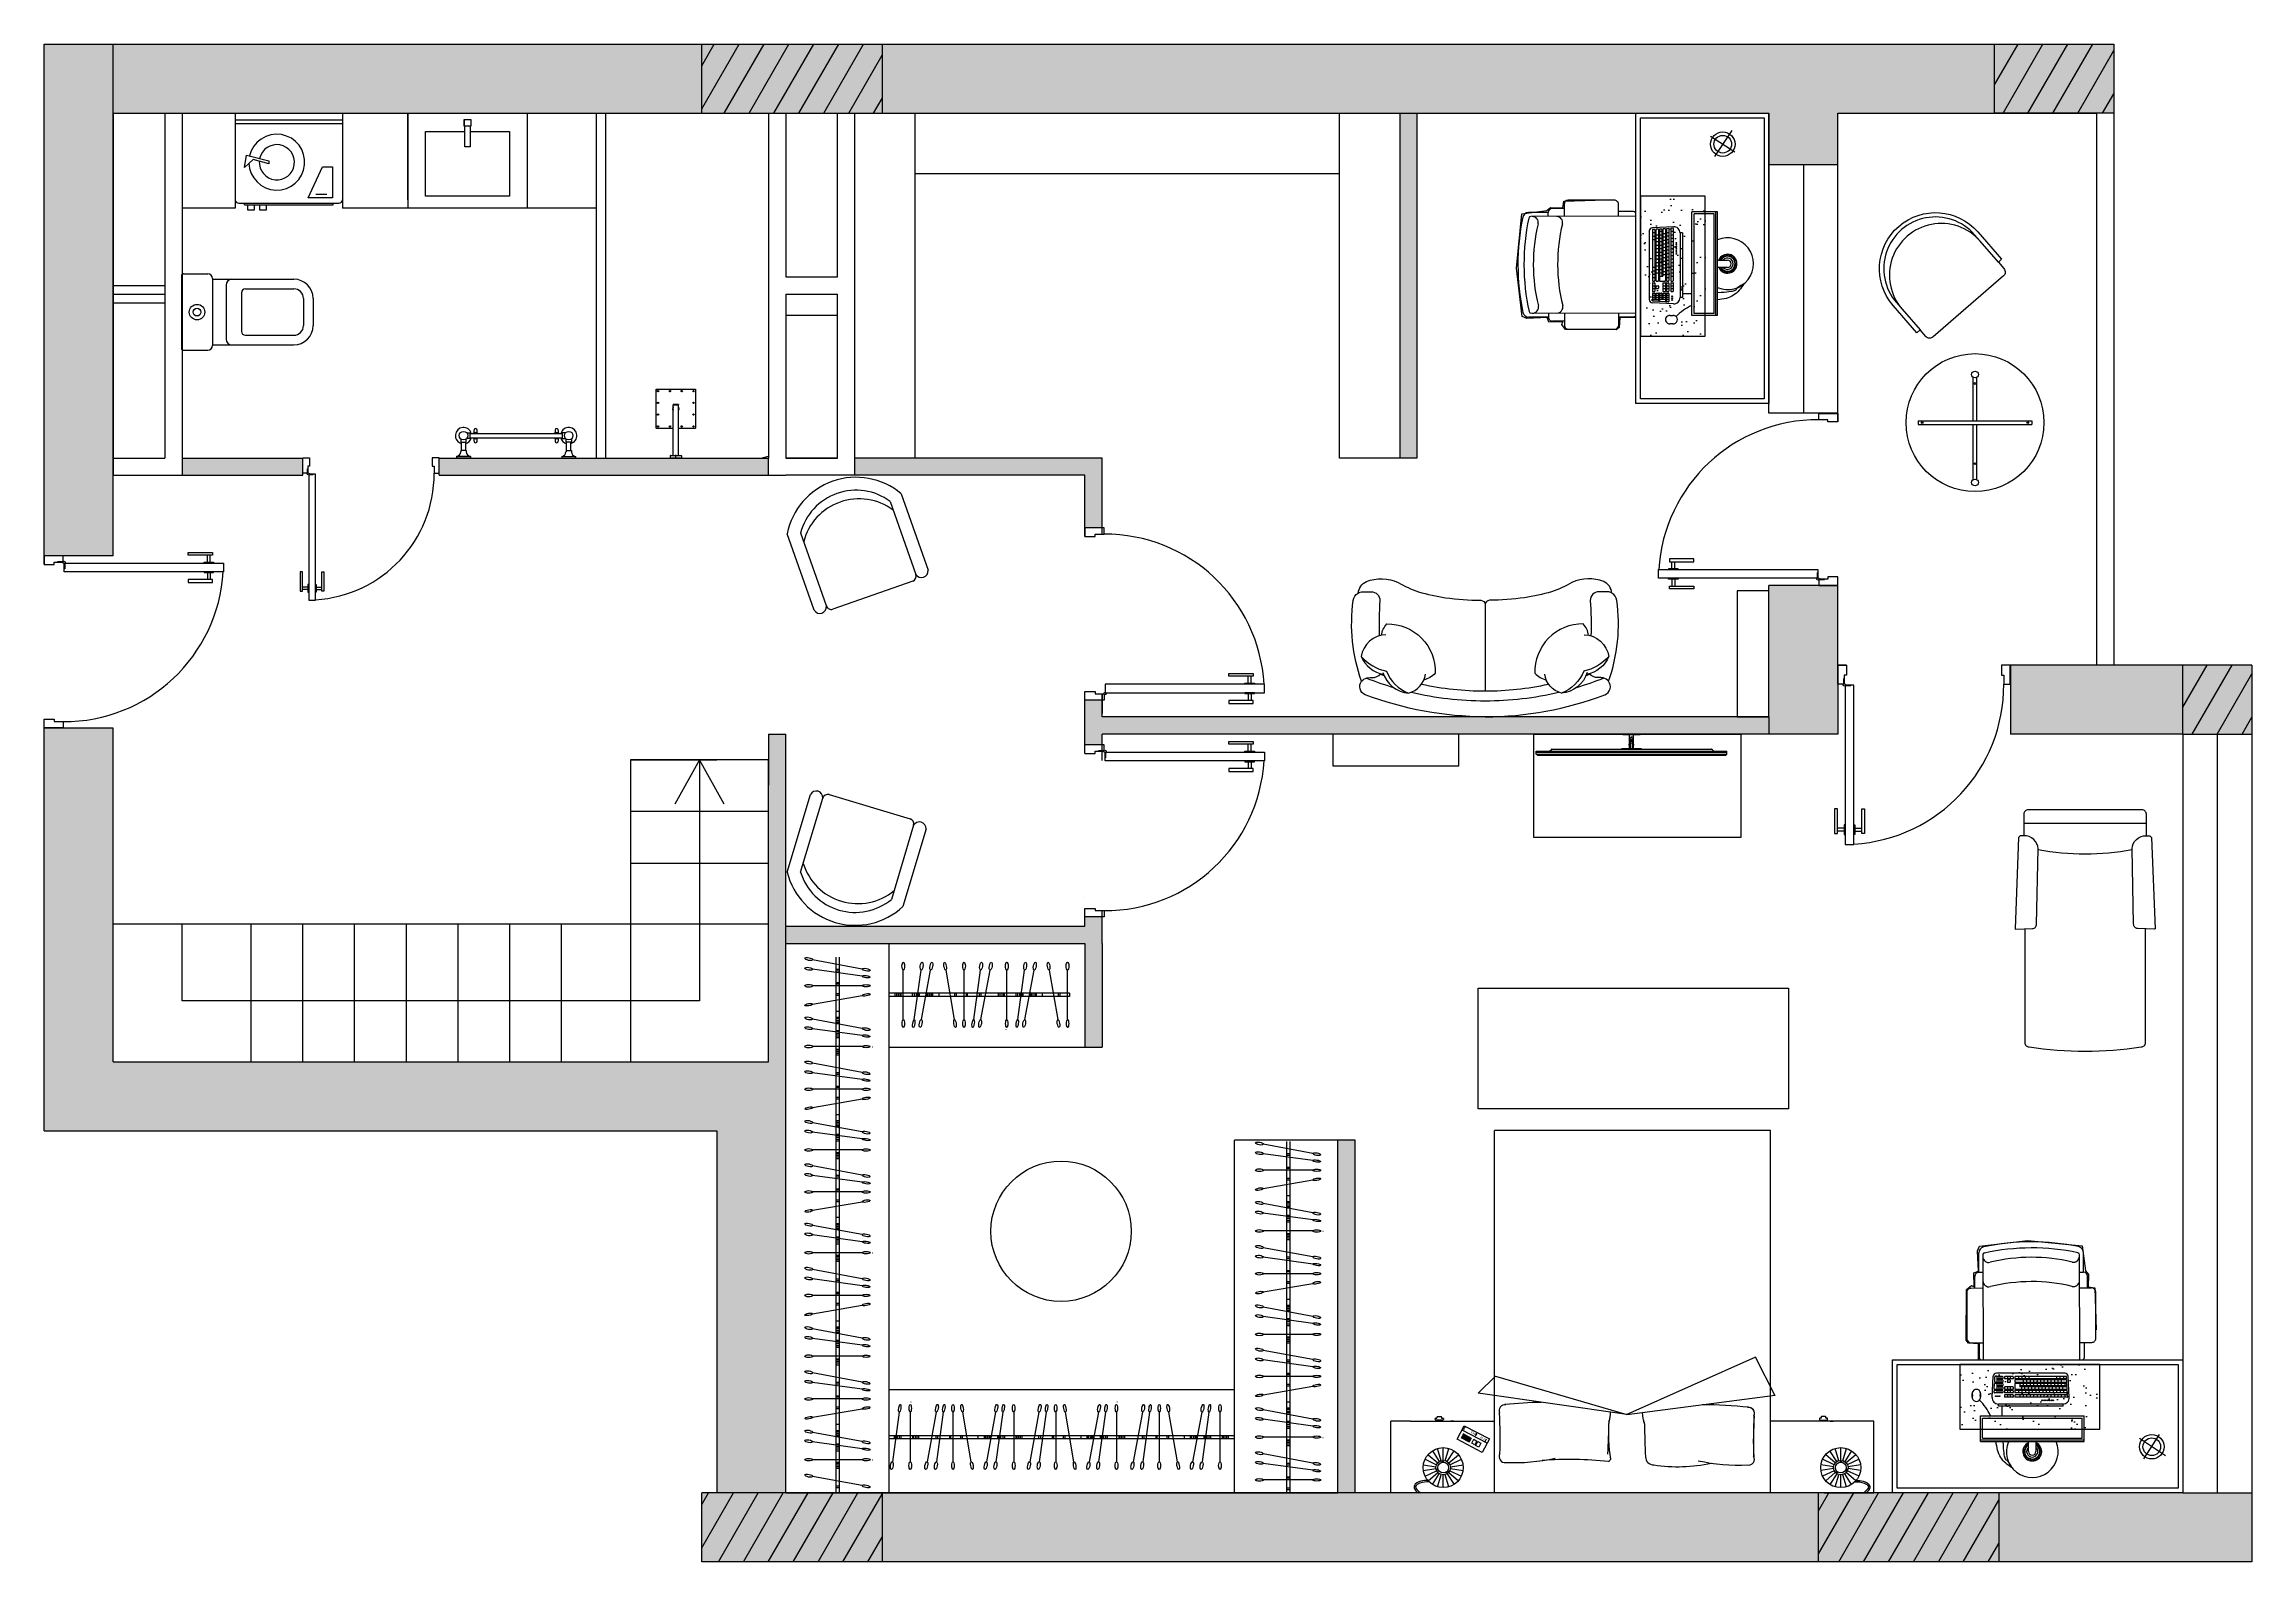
# Model space of a CAD drawing. Header units: inches. Extents: x -59797 to 874375, y -412711 to 5867.
# Drawn here: x -57609 to -44809, y -81171 to -72371 of the extents above; entities that cross this region are included whole.
import ezdxf

# ---------------------------------------------------------------- set-up
doc = ezdxf.new("R2010")
doc.units = ezdxf.units.IN
doc.header["$MEASUREMENT"] = 0
doc.linetypes.add('CENTER2', pattern=[28.575, 19.05, -3.175, 3.175, -3.175])
doc.layers.add('dwgmodels.com', color=250, linetype='Continuous')
doc.layers.add('freecads.com', color=7, linetype='Continuous')
doc.styles.get("Standard").update_dxf_attribs({"font": 'GOST Common.ttf'})
pattern_1 = [(60, (-136691.91, -55668.48), (-108.25318, 62.5), [])]

# ---------------------------------------------------------------- blocks, each defined once
blk = doc.blocks.new('BED')
at = {"color": 7}
for p, q in [((95442, -25102), (95442, -23002)), ((97042, -25102), (97042, -23002)), ((97042, -25102), (97042, -24440)), ((94842, -25102), (94842, -24687)), ((94956, -24687), (94842, -24687)), ((94842, -25102), (94842, -24687)), ((94956, -24687), (94842, -24687)), ((95027, -24687), (95442, -24687)), ((95027, -24687), (95442, -24687)), ((97642, -24687), (97042, -24687)), ((97639, -24687), (97639, -24687)), ((97642, -24687), (97639, -24687)), ((97642, -25102), (97642, -24687)), ((97353, -25102), (97642, -25102))]:
    blk.add_line(p, q, dxfattribs=at)
for p, q in [((97042, -23002), (95442, -23002)), ((96956, -24315), (96209, -24649)), ((97069, -24539), (96956, -24315)), ((95348, -24525), (95449, -24425)), ((95449, -24425), (96209, -24649)), ((96209, -24649), (95348, -24525)), ((96209, -24649), (97069, -24536)), ((94956, -24687), (95439, -24687)), ((94956, -24687), (95439, -24687)), ((95099, -24678), (95099, -24672)), ((95099, -24678), (95099, -24672)), ((95102, -24669), (95106, -24669)), ((95102, -24669), (95106, -24669)), ((95143, -24680), (95102, -24680)), ((95143, -24680), (95102, -24680)), ((95109, -24667), (95109, -24663)), ((95109, -24667), (95109, -24663)), ((95111, -24660), (95133, -24660)), ((95111, -24660), (95133, -24660)), ((95114, -24687), (95114, -24680)), ((95114, -24687), (95114, -24680)), ((95131, -24680), (95131, -24687)), ((95131, -24680), (95131, -24687)), ((95136, -24663), (95136, -24669)), ((95136, -24663), (95136, -24669)), ((95136, -24669), (95143, -24669)), ((95136, -24669), (95143, -24669)), ((95146, -24672), (95146, -24678)), ((95146, -24672), (95146, -24678)), ((95206, -24687), (95189, -24687)), ((95206, -24687), (95189, -24687)), ((97639, -24687), (97156, -24687)), ((97327, -24672), (97327, -24678)), ((97337, -24669), (97330, -24669)), ((97330, -24680), (97371, -24680)), ((97337, -24663), (97337, -24669)), ((97361, -24660), (97339, -24660)), ((97342, -24680), (97342, -24687)), ((97359, -24687), (97359, -24680)), ((97364, -24667), (97364, -24663)), ((97371, -24669), (97366, -24669)), ((97373, -24678), (97373, -24672)), ((97389, -24687), (97406, -24687)), ((95226, -24792), (95267, -24713)), ((95226, -24792), (95267, -24713)), ((95371, -24869), (95226, -24792)), ((95371, -24869), (95226, -24792)), ((95247, -24781), (95295, -24807)), ((95247, -24781), (95295, -24807)), ((95249, -24779), (95297, -24804)), ((95249, -24779), (95297, -24804)), ((95251, -24774), (95299, -24800)), ((95251, -24774), (95299, -24800)), ((95253, -24771), (95301, -24797)), ((95253, -24771), (95301, -24797)), ((95400, -24815), (95254, -24738)), ((95400, -24815), (95254, -24738)), ((95254, -24769), (95302, -24794)), ((95254, -24769), (95302, -24794)), ((95255, -24767), (95303, -24792)), ((95255, -24767), (95303, -24792)), ((95257, -24763), (95305, -24788)), ((95257, -24763), (95305, -24788)), ((95259, -24759), (95307, -24785)), ((95259, -24759), (95307, -24785)), ((95267, -24713), (95413, -24790)), ((95267, -24713), (95413, -24790)), ((95307, -24785), (95295, -24807)), ((95307, -24785), (95295, -24807)), ((95310, -24814), (95322, -24792)), ((95310, -24814), (95322, -24792)), ((95328, -24824), (95310, -24814)), ((95328, -24824), (95310, -24814)), ((95322, -24792), (95340, -24802)), ((95322, -24792), (95340, -24802)), ((95340, -24802), (95328, -24824)), ((95340, -24802), (95328, -24824)), ((95333, -24827), (95345, -24805)), ((95333, -24827), (95345, -24805)), ((95352, -24837), (95333, -24827)), ((95352, -24837), (95333, -24827)), ((95345, -24805), (95364, -24814)), ((95345, -24805), (95364, -24814)), ((95364, -24814), (95352, -24837)), ((95364, -24814), (95352, -24837)), ((95413, -24790), (95371, -24869)), ((95413, -24790), (95371, -24869)), ((95030, -24940), (95103, -24951)), ((95030, -24940), (95103, -24951)), ((95040, -24908), (95107, -24939)), ((95040, -24908), (95107, -24939)), ((95057, -24881), (95113, -24929)), ((95057, -24881), (95113, -24929)), ((95082, -24859), (95122, -24921)), ((95082, -24859), (95122, -24921)), ((95133, -24916), (95112, -24845)), ((95133, -24916), (95112, -24845)), ((95139, -24926), (95139, -24915)), ((95139, -24926), (95139, -24915)), ((95147, -24925), (95144, -24914)), ((95147, -24925), (95144, -24914)), ((95145, -24914), (95145, -24841)), ((95145, -24914), (95145, -24841)), ((95145, -24914), (95145, -24841)), ((95145, -24914), (95145, -24841)), ((95157, -24916), (95178, -24845)), ((95157, -24916), (95178, -24845)), ((95168, -24921), (95208, -24859)), ((95168, -24921), (95208, -24859)), ((95177, -24929), (95233, -24881)), ((95177, -24929), (95233, -24881)), ((95183, -24939), (95251, -24908)), ((95183, -24939), (95251, -24908)), ((95187, -24951), (95260, -24940)), ((95187, -24951), (95260, -24940)), ((97409, -24951), (97335, -24940)), ((97412, -24939), (97345, -24908)), ((97418, -24929), (97363, -24881)), ((97427, -24921), (97387, -24859)), ((97438, -24916), (97417, -24845)), ((97449, -24925), (97451, -24914)), ((97450, -24914), (97450, -24841)), ((97450, -24914), (97450, -24841)), ((97456, -24926), (97456, -24915)), ((97462, -24916), (97483, -24845)), ((97513, -24859), (97473, -24921)), ((97538, -24881), (97482, -24929)), ((97556, -24908), (97488, -24939)), ((97565, -24940), (97492, -24951)), ((95030, -24973), (95103, -24962)), ((95030, -24973), (95103, -24962)), ((95040, -25005), (95107, -24974)), ((95040, -25005), (95107, -24974)), ((95057, -25032), (95113, -24984)), ((95057, -25032), (95113, -24984)), ((95082, -25054), (95122, -24992)), ((95082, -25054), (95122, -24992)), ((95115, -24963), (95105, -24968)), ((95115, -24963), (95105, -24968)), ((95117, -24970), (95106, -24971)), ((95117, -24970), (95106, -24971)), ((95112, -25068), (95133, -24997)), ((95112, -25068), (95133, -24997)), ((95145, -25072), (95145, -24999)), ((95145, -25072), (95145, -24999)), ((95145, -25072), (95145, -24999)), ((95145, -25072), (95145, -24999)), ((95178, -25068), (95157, -24997)), ((95178, -25068), (95157, -24997)), ((95161, -24983), (95171, -24989)), ((95161, -24983), (95171, -24989)), ((95168, -24992), (95208, -25054)), ((95168, -24992), (95208, -25054)), ((95169, -24976), (95175, -24986)), ((95169, -24976), (95175, -24986)), ((95177, -24984), (95233, -25032)), ((95177, -24984), (95233, -25032)), ((95183, -24974), (95251, -25005)), ((95183, -24974), (95251, -25005)), ((95187, -24962), (95260, -24973)), ((95187, -24962), (95260, -24973)), ((97409, -24962), (97335, -24973)), ((97412, -24974), (97345, -25005)), ((97418, -24984), (97363, -25032)), ((97427, -24992), (97387, -25054)), ((97417, -25068), (97438, -24997)), ((97426, -24976), (97420, -24986)), ((97434, -24983), (97424, -24989)), ((97450, -25072), (97450, -24999)), ((97450, -25072), (97450, -24999)), ((97483, -25068), (97462, -24997)), ((97513, -25054), (97473, -24992)), ((97478, -24970), (97489, -24971)), ((97481, -24963), (97491, -24968)), ((97538, -25032), (97482, -24984)), ((97556, -25005), (97488, -24974)), ((97565, -24973), (97492, -24962)), ((95230, -25102), (94842, -25102)), ((97153, -25102), (95230, -25102)), ((97353, -25102), (95430, -25102))]:
    blk.add_line(p, q)
for centre, radius in [((95145, -24956), 116), ((95145, -24956), 116), ((95145, -24956), 42), ((95145, -24956), 42), ((95145, -24956), 31.1), ((95145, -24956), 31.1), ((97450, -24956), 116), ((97450, -24956), 42), ((97450, -24956), 31.1)]:
    blk.add_circle(centre, radius)
for centre, radius, start, end in [((95102, -24672), 2.54, 90, 180), ((95102, -24672), 2.54, 90, 180), ((95102, -24678), 2.54, 180, 270), ((95102, -24678), 2.54, 180, 270), ((95106, -24667), 2.54, 270, 0), ((95106, -24667), 2.54, 270, 0), ((95111, -24663), 2.54, 90, 180), ((95111, -24663), 2.54, 90, 180), ((95133, -24663), 2.54, 0, 90), ((95133, -24663), 2.54, 0, 90), ((95143, -24672), 2.54, 0, 90), ((95143, -24672), 2.54, 0, 90), ((95143, -24678), 2.54, 270, 0), ((95143, -24678), 2.54, 270, 0), ((95503, -24626), 34.3, 80.3424, 203.8916), ((95503, -24626), 34.3, 80.3424, 203.8916), ((92062, -24792), 3413, 358.5962, 2.5667), ((95775, -27233), 2656, 91.2842, 95.8861), ((95775, -27233), 2656, 91.2842, 95.8861), ((90430, -24597), 5677, 357.1659, 359.0874), ((97040, -24755), 937, 175.8781, 189.3556), ((95982, -24641), 133, 339.1632, 2.3748), ((96044, -24660), 68.3, 335.6256, 357.3302), ((96596, -24607), 300, 185.8626, 198.7589), ((96374, -24675), 68.3, 182.6698, 204.3744), ((101988, -24613), 5677, 180.9126, 182.8341), ((101988, -24613), 5677, 180.9126, 182.8341), ((96643, -27248), 2656, 84.1139, 89.9157), ((96643, -27248), 2656, 84.1139, 89.9157), ((96915, -24641), 34.3, 336.1084, 99.6576), ((96916, -24642), 34.3, 336.1084, 99.6576), ((100356, -24808), 3413, 177.4333, 181.4038), ((100357, -24809), 3413, 177.4333, 181.4038), ((97330, -24672), 2.54, 90, 180), ((97330, -24678), 2.54, 180, 270), ((97339, -24663), 2.54, 90, 180), ((97361, -24663), 2.54, 0, 90), ((97366, -24667), 2.54, 180, 270), ((97371, -24672), 2.54, 0, 90), ((97371, -24678), 2.54, 270, 0), ((95265, -24732), 1.49, 90, 270), ((95265, -24732), 1.49, 90, 270), ((95265, -24732), 1.49, 270, 90), ((95265, -24732), 1.49, 270, 90), ((95270, -24722), 1.49, 90, 270), ((95270, -24722), 1.49, 90, 270), ((95270, -24722), 1.49, 270, 90), ((95270, -24722), 1.49, 270, 90), ((95333, -24768), 1.49, 90, 270), ((95333, -24768), 1.49, 90, 270), ((95333, -24768), 1.49, 270, 90), ((95333, -24768), 1.49, 270, 90), ((95338, -24761), 1.49, 90, 270), ((95338, -24761), 1.49, 90, 270), ((95338, -24761), 1.49, 270, 90), ((95338, -24761), 1.49, 270, 90), ((95502, -24893), 33.1, 148.3905, 281.2722), ((95502, -24893), 33.1, 148.3905, 281.2722), ((95563, -23895), 1032, 266.9512, 282.9436), ((95563, -23895), 1032, 266.9512, 282.9436), ((95877, -27112), 2203, 84.0962, 94.1102), ((96071, -24880), 52.9, 308.2265, 328.4948), ((96366, -24893), 47.7, 180, 270), ((96366, -24893), 47.7, 180, 270), ((96504, -24021), 930, 261.4702, 282.1033), ((96504, -24021), 930, 261.4702, 282.1033), ((96855, -23910), 1032, 257.0564, 273.0488), ((96855, -23910), 1032, 257.0564, 273.0488), ((96916, -24908), 33.1, 258.7278, 31.6095), ((96916, -24908), 33.1, 258.7278, 31.6095)]:
    blk.add_arc(centre, radius, start, end)
for points in [[(95055, -25030), (95043, -25030), (95029, -25030), (95000, -25039), (94982, -25046), (94973, -25077), (94983, -25089), (94995, -25099), (94997, -25101), (94999, -25102)], [(95055, -25030), (95043, -25030), (95029, -25030), (95000, -25039), (94982, -25046), (94973, -25077), (94983, -25089), (94995, -25099), (94997, -25101), (94999, -25102)], [(97540, -25030), (97553, -25030), (97566, -25030), (97595, -25039), (97613, -25046), (97622, -25077), (97612, -25089), (97600, -25099), (97598, -25101), (97596, -25102)]]:
    blk.add_open_spline(points, degree=3, knots=[0.0077183, 0.0077183, 0.0077183, 0.0077183, 0.0428867, 0.0428867, 0.0785443, 0.0785443, 0.1084778, 0.1084778, 0.1132873, 0.1132873, 0.1132873, 0.1132873])
for points in [[(95063, -25039), (95010, -25046), (94985, -25066), (95013, -25102)], [(95063, -25039), (95010, -25046), (94985, -25066), (95013, -25102)], [(97532, -25039), (97586, -25046), (97610, -25066), (97583, -25102)]]:
    blk.add_spline(points, degree=3)
at = {"width": 3}
blk.add_text('12 00', height=10.6, rotation=150.6435, dxfattribs=at).set_placement((95393, -24791))
blk.add_text('12 00', height=10.6, rotation=150.6435, dxfattribs=at).set_placement((95393, -24791))
blk = doc.blocks.new('washing machine')
for p, q in [((122230, -17791), (122230, -18294)), ((122230, -17791), (122851, -17791)), ((122851, -17791), (122851, -18294)), ((122230, -17831), (122851, -17831)), ((122230, -17851), (122851, -17851)), ((122283, -18106), (122295, -18036)), ((122295, -18036), (122425, -18068)), ((122333, -18060), (122283, -18106)), ((122425, -18085), (122333, -18060)), ((122425, -18068), (122425, -18085)), ((122652, -18282), (122735, -18102)), ((122735, -18102), (122794, -18102)), ((122794, -18102), (122794, -18282)), ((122794, -18282), (122652, -18282)), ((122698, -18261), (122761, -18261)), ((122250, -18314), (122831, -18314)), ((122283, -18324), (122798, -18324)), ((122300, -18324), (122300, -18352)), ((122300, -18352), (122341, -18352)), ((122341, -18352), (122341, -18324)), ((122370, -18324), (122370, -18352)), ((122370, -18352), (122411, -18352)), ((122411, -18352), (122411, -18324)), ((122798, -18324), (122798, -18314))]:
    blk.add_line(p, q)
at = {"color": 7}
blk.add_line((122283, -18324), (122283, -18314), dxfattribs=at)
for centre, radius, start, end in [((122471, -18076), 162, 181.679, 167.0338), ((122471, -18076), 102, 176.1945, 167.6708), ((122250, -18294), 20, 180, 270), ((122831, -18294), 20, 270, 0)]:
    blk.add_arc(centre, radius, start, end)
blk = doc.blocks.new('Towel Dryer 1_top_dwgmodels.com')
at = {"color": 0}
for p, q in [((-285, 0), (-365, 0)), ((-365, -10), (-365, 0)), ((-285, -10), (-285, 0)), ((245, 0), (325, 0)), ((245, -10), (245, 0)), ((325, -10), (325, 0)), ((-285, -10), (-365, -10)), ((-341, -43), (-341, -36)), ((-310, -43), (-341, -43)), ((-338, -43), (-338, -93)), ((-313, -43), (-313, -93)), ((-310, -43), (-310, -36)), ((248, -118), (-288, -118)), ((245, -10), (325, -10)), ((269, -43), (269, -36)), ((269, -43), (300, -43)), ((272, -43), (272, -93)), ((297, -43), (297, -93)), ((300, -43), (300, -36)), ((248, -142), (-288, -142))]:
    blk.add_line(p, q, dxfattribs=at)
for points in [[(-341, -111), (-341, -93), (-310, -93), (-310, -111)], [(-306, -146), (-288, -146), (-288, -114), (-306, -114)], [(265, -146), (248, -146), (248, -114), (265, -114)], [(300, -111), (300, -93), (269, -93), (269, -111)]]:
    blk.add_lwpolyline(points, dxfattribs=at)
for centre in [(-325, -130), (285, -130)]:
    blk.add_circle(centre, 24.9, dxfattribs=at)
for centre, radius, start, end in [((-325, -130), 47.2, 105.3417, 344.6583), ((-367, -36), 26.3, 0.0919, 86.14), ((-325, -130), 47.2, 15.3417, 74.6583), ((-283, -36), 26.2, 93.652, 180), ((-255, -130), 19, 41.2231, 138.7769), ((-225, -105), 40.2, 161.3957, 191.3225), ((-255, -98), 9.06, 89.8433, 145.9281), ((-255, -98), 9.06, 34.0719, 90.1567), ((-286, -105), 40.2, 348.6775, 18.6043), ((215, -130), 19, 41.2231, 138.7769), ((245, -105), 40.2, 161.3957, 191.3225), ((215, -98), 9.06, 89.8433, 145.9281), ((215, -98), 9.06, 34.0719, 90.1567), ((184, -105), 40.2, 348.6775, 18.6043), ((285, -130), 47.2, 195.3417, 74.6583), ((285, -130), 47.2, 105.3417, 164.6583), ((243, -36), 26.2, 0, 86.348), ((327, -36), 26.3, 93.86, 179.9081), ((-255, -130), 19, 221.2231, 318.7769), ((-225, -155), 40.2, 168.6775, 198.6043), ((-255, -162), 9.06, 214.0719, 270.1567), ((-255, -162), 9.06, 269.8433, 325.9281), ((-286, -155), 40.2, 341.3957, 11.3225), ((215, -130), 19, 221.2231, 318.7769), ((245, -155), 40.2, 168.6775, 198.6043), ((215, -162), 9.06, 214.0719, 270.1567), ((215, -162), 9.06, 269.8433, 325.9281), ((184, -155), 40.2, 341.3957, 11.3225)]:
    blk.add_arc(centre, radius, start, end, dxfattribs=at)
blk = doc.blocks.new('coffee table')
at = {"color": 7}
for p, q in [((133546, -23302), (134746, -23302)), ((133546, -23902), (133546, -23302)), ((134746, -23302), (134746, -23902)), ((134746, -23902), (133546, -23902))]:
    blk.add_line(p, q, dxfattribs=at)
blk = doc.blocks.new('Door')
at = {"layer": 'freecads.com'}
for p, q in [((80583, -19290), (80583, -19202)), ((80583, -19202), (80622, -19202)), ((80612, -19290), (80583, -19290)), ((80610, -19290), (80610, -19264)), ((80610, -19264), (80612, -19264)), ((80612, -19290), (80610, -19290)), ((80622, -19249), (80612, -19249)), ((80612, -19249), (80612, -19290)), ((80612, -19264), (80612, -19290)), ((80617, -19295), (80617, -20026)), ((80656, -19295), (80617, -19295)), ((80643, -19295), (80617, -19295)), ((80617, -19295), (80617, -19297)), ((80617, -19297), (80643, -19297)), ((80622, -19202), (80622, -19249)), ((80643, -19297), (80643, -19295)), ((80656, -20026), (80656, -19295)), ((81373, -19202), (81333, -19202)), ((81333, -19202), (81333, -19249)), ((81333, -19249), (81344, -19249)), ((81344, -19249), (81344, -19290)), ((81344, -19290), (81373, -19290)), ((81373, -19290), (81373, -19202)), ((80581, -19863), (80567, -19863)), ((80567, -19863), (80567, -19975)), ((80581, -19975), (80581, -19863)), ((80612, -19951), (80581, -19951)), ((80612, -19964), (80581, -19964)), ((80617, -19936), (80612, -19936)), ((80612, -19936), (80612, -19980)), ((80617, -19980), (80617, -19936)), ((80656, -19980), (80656, -19936)), ((80656, -19936), (80660, -19936)), ((80660, -19936), (80660, -19980)), ((80660, -19951), (80692, -19951)), ((80660, -19964), (80692, -19964)), ((80692, -19975), (80692, -19863)), ((80692, -19863), (80705, -19863)), ((80705, -19863), (80705, -19975)), ((80567, -19975), (80581, -19975)), ((80612, -19980), (80617, -19980)), ((80617, -20026), (80656, -20026)), ((80660, -19980), (80656, -19980)), ((80705, -19975), (80692, -19975))]:
    blk.add_line(p, q, dxfattribs=at)
blk.add_circle((80613, -19294), 5.27, dxfattribs=at)
blk.add_arc((80613, -19294), 731, 273.3966, 0.2994, dxfattribs=at)
blk = doc.blocks.new('toilet 2')
at = {"layer": 'freecads.com'}
for p, q in [((79882, -2942), (79882, -3363)), ((79893, -2931), (80034, -2931)), ((80062, -2959), (80062, -3346)), ((80062, -2962), (80533, -2962)), ((80140, -2996), (80140, -3310)), ((80230, -3041), (80230, -3265)), ((80252, -3018), (80533, -3018)), ((80589, -3074), (80589, -3231)), ((80645, -3074), (80645, -3231)), ((80252, -3287), (80533, -3287)), ((79893, -3374), (80034, -3374)), ((80062, -3343), (80533, -3343))]:
    blk.add_line(p, q, dxfattribs=at)
for radius in [44.9, 22.4]:
    blk.add_circle((79972, -3153), radius, dxfattribs=at)
for centre, radius, start, end in [((79893, -2942), 11.2, 90, 180), ((80034, -2959), 28, 0, 90), ((80174, -2996), 33.6, 90, 180), ((80252, -3041), 22.4, 90, 180), ((80533, -3074), 112, 0, 90), ((80533, -3074), 56.1, 0, 90), ((80174, -3310), 33.6, 180, 270), ((80252, -3265), 22.4, 180, 270), ((80533, -3231), 56.1, 270, 0), ((80533, -3231), 112, 270, 0), ((79893, -3363), 11.2, 180, 270), ((80034, -3346), 28, 270, 0)]:
    blk.add_arc(centre, radius, start, end, dxfattribs=at)
blk = doc.blocks.new('table r 343')
at = {"color": 0}
for p, q in [((-10, 10), (-10, 262)), ((10, 10), (10, 262)), ((-330, 10), (330, 10)), ((-330, 10), (-330, -10)), ((330, 10), (330, -10)), ((-330, -10), (330, -10)), ((-10, -330), (-10, -10)), ((10, -330), (10, -10))]:
    blk.add_line(p, q, dxfattribs=at)
for centre, radius in [((0, 0), 400), ((0, 279), 19.4), ((0, 227), 5), ((-306, 0), 5), ((306, 0), 5), ((0, -238), 5), ((0, -347), 19.4)]:
    blk.add_circle(centre, radius, dxfattribs=at)

msp = doc.modelspace()

# ---------------------------------------------------------------- hatches: boundary and pattern name
at = {"true_color": 0x939598}
h = msp.add_hatch(color=252, dxfattribs=at)
h.dxf.hatch_style = 1
h.paths.add_polyline_path([(-53796.1, -72371), (-57209, -72371), (-57209, -72771), (-53796.1, -72771)])
h.paths.add_polyline_path([(-57209, -72371), (-57609, -72371), (-57609, -75337.4), (-57498.1, -75337.4), (-57209, -75337.4), (-57209, -72771)])
h.paths.add_polyline_path([(-57209, -76521), (-57209, -76337.4), (-57609, -76337.4), (-57609, -78671), (-53709, -78671), (-53709, -80771), (-53309, -80771), (-53309, -77421), (-53309, -77321), (-53309, -76371), (-53409, -76371), (-53409, -76668.3), (-53409, -78271), (-57209, -78271)])
h.paths.add_polyline_path([(-56109, -74771), (-56809, -74771), (-56809, -74871), (-56109, -74871)])
h.paths.add_polyline_path([(-47321.5, -80771), (-48688.1, -80771), (-49076, -80771), (-52750.8, -80771), (-52750.8, -81171), (-47321.5, -81171)])
h.paths.add_polyline_path([(-50007.8, -78725.6), (-50107.8, -78725.6), (-50107.8, -80771), (-50007.8, -80771)])
h.paths.add_polyline_path([(-51474.4, -77431.8), (-51574.4, -77431.8), (-51574.4, -77486), (-53309, -77486), (-53309, -77586), (-51474.4, -77586)])
h.paths.add_polyline_path([(-47609, -76271), (-51474.4, -76271), (-51474.4, -76174), (-51574.4, -76174), (-51574.4, -76433.4), (-51474.4, -76433.4), (-51474.4, -76409), (-51474.4, -76371), (-47609, -76371)])
h.paths.add_polyline_path([(-47209, -75971), (-47209, -75510.3), (-47319.9, -75510.3), (-47609, -75510.3), (-47609, -76271), (-47609, -76371), (-47209, -76371)])
h = msp.add_hatch(color=252, dxfattribs=at)
h.dxf.hatch_style = 1
h.paths.add_polyline_path([(-52750.8, -72371), (-53709, -72371), (-53796.1, -72371), (-53796.1, -72771), (-53709, -72771), (-52750.8, -72771)])
at = {"true_color": 0x636466}
h = msp.add_hatch(dxfattribs=at)
h.set_pattern_fill('ANSI31', color=251, scale=1000, angle=15)
h.set_pattern_definition([(60, (-57215.39, -55668.48), (-108.2532, 62.5), [])])
h.paths.add_polyline_path([(-52750.8, -72371), (-53709, -72371), (-53796.1, -72371), (-53796.1, -72771), (-53709, -72771), (-52750.8, -72771)])
at = {"true_color": 0x939598}
h = msp.add_hatch(color=252, dxfattribs=at)
h.dxf.hatch_style = 1
h.paths.add_polyline_path([(-52750.8, -80771), (-53309, -80771), (-53796.1, -80771), (-53796.1, -81171), (-52750.8, -81171)])
h.paths.add_polyline_path([(-46276.2, -80771), (-46805.2, -80771), (-47093.6, -80771), (-47321.5, -80771), (-47321.5, -81171), (-46276.2, -81171)])
h.paths.add_polyline_path([(-44809, -80771), (-45209, -80771), (-46276.2, -80771), (-46276.2, -81171), (-44809, -81171)])
h.paths.add_polyline_path([(-44809, -75971), (-45209, -75971), (-45209, -76371), (-44809, -76371)])
h.paths.add_polyline_path([(-45209, -75971), (-46209, -75971), (-46209, -76371), (-45209, -76371)])
h.paths.add_polyline_path([(-45609, -72371), (-46301.4, -72371), (-46301.4, -72771), (-45609, -72771)])
at = {"true_color": 0x636466}
h = msp.add_hatch(dxfattribs=at)
h.set_pattern_fill('ANSI31', color=251, scale=1000, angle=15)
h.set_pattern_definition(pattern_1)
h.paths.add_polyline_path([(-45609, -72771), (-45609, -72371), (-46301.4, -72371), (-46301.4, -72771)])
h.paths.add_polyline_path([(-45209, -76371), (-44809, -76371), (-44809, -75971), (-45209, -75971)])
h.paths.add_polyline_path([(-49245.6, -80458.9), (-49332.1, -80410.3), (-49339.9, -80424.2), (-49253.4, -80472.9)])
h.paths.add_polyline_path([(-53796.1, -80771), (-53796.1, -81171), (-52750.8, -81171), (-52750.8, -80771), (-53309, -80771)])
at = {"true_color": 0x939598}
h = msp.add_hatch(color=252, dxfattribs=at)
h.dxf.hatch_style = 1
h.paths.add_polyline_path([(-52750.8, -72371), (-52750.8, -72771), (-47609, -72771), (-47609, -73068.8), (-47209, -73068.8), (-47209, -72771), (-46301.4, -72771), (-46301.4, -72371)])
at = {"true_color": 0x636466}
h = msp.add_hatch(dxfattribs=at)
h.set_pattern_fill('AR-B816', color=251, scale=1000, angle=15)
h.set_pattern_definition([(15, (-136692, -55668.5), (-2070.55, 7727.4), []), (105, (-136692, -55668.5), (-9797.96, 5656.85), [8000, -8000])])
h.paths.add_polyline_path([(-53409, -72771), (-53709, -72771), (-56809, -72771), (-56809, -74771), (-56075.3, -74771), (-56075.3, -74137.6), (-56079.7, -74137.6), (-56111.3, -74122.3), (-56111.3, -74210.5), (-56124.5, -74210.5), (-56124.5, -74098.6), (-56111.3, -74098.6), (-56079.7, -74109.1), (-56079.7, -74093.8), (-56075.3, -74047.9), (-56035.8, -74047.9), (-56035.8, -74049.5, -0.3936323), (-55348, -74771), (-53409, -74771)])
at = {"true_color": 0x939598}
h = msp.add_hatch(color=252, dxfattribs=at)
h.dxf.hatch_style = 1
h.paths.add_polyline_path([(-49749.4, -74771), (-49649.4, -74771), (-49649.4, -72771), (-49749.4, -72771)])
h = msp.add_hatch()
h.set_pattern_fill('AR-SAND,_O', color=256, scale=2.806442, angle=236.44649)
h.set_pattern_definition([(127.5, (-48380.77, -74552.28), (-137.351, -4.49), [0, -108.351, 0, -121.182, 0, -115.836]), (97.5, (-48380.77, -74552.28), (-201.173, 126.156), [0, -58.4526, 0, -97.6586, 0, -37.424]), (57.5, (-48380.77, -74639.96), (-0.403, 221.987), [0, -35.642, 0, -128.3105, 0, -167.5165]), (47.5, (-48380.77, -74639.96), (-62.564, 214.288), [0, -17.821, 0, -84.115, 0, -96.233])])
h.paths.add_polyline_path([(-47978.4, -74064.6), (-47978.4, -73252.1), (-48352.7, -73252.1), (-48352.7, -74064.6)])
h = msp.add_hatch()
h.set_pattern_fill('HEX', color=256, scale=27.797916, angle=225, style=0)
h.set_pattern_definition([(225, (-32730.965, -68383.6225), (4.2556694, -4.2556694), [3.4747396, -6.949479]), (345, (-32730.965, -68383.6225), (1.5576831, 5.8133526), [3.4747396, -6.949479]), (285, (-32733.422, -68386.0795), (5.8133526, 1.5576831), [3.4747396, -6.949479])])
h.paths.add_polyline_path([(-47899.2, -73622.9), (-47886.8, -73622.9, -3.823416), (-47886.8, -73665.5), (-47899.2, -73665.5, 4.9243717)])
h = msp.add_hatch(color=252, dxfattribs=at)
h.dxf.hatch_style = 1
h.paths.add_polyline_path([(-53409, -74771), (-55319, -74771), (-55319, -74871), (-53409, -74871)])
h = msp.add_hatch(color=252, dxfattribs=at)
h.dxf.hatch_style = 1
h.paths.add_polyline_path([(-51474.4, -74771), (-52309, -74771), (-52309, -74871), (-51574.4, -74871), (-51574.4, -75175.6), (-51474.4, -75175.6)])
h.paths.add_polyline_path([(-52309, -74771), (-52909, -74771), (-52909, -74871), (-52309, -74871)])
h = msp.add_hatch(color=252, dxfattribs=at)
h.dxf.hatch_style = 1
h.paths.add_polyline_path([(-51474.4, -77586), (-51574.4, -77586), (-51574.4, -78186), (-51474.4, -78186)])
h = msp.add_hatch()
h.set_pattern_fill('AR-SAND,_O', color=256, scale=2.806442, angle=146.44649)
h.set_pattern_definition([(37.5, (-46990.33, -79999.18), (-4.49, 137.351), [0, -108.351, 0, -121.182, 0, -115.836]), (7.5, (-46990.33, -79999.18), (126.156, 201.173), [0, -58.4526, 0, -97.6586, 0, -37.424]), (327.5, (-47078, -79999.18), (221.987, 0.403), [0, -35.642, 0, -128.3105, 0, -167.5165]), (317.5, (-47078, -79999.18), (214.288, 62.564), [0, -17.821, 0, -84.115, 0, -96.233])])
h.paths.add_polyline_path([(-46502.6, -80401.5), (-45690.1, -80401.5), (-45690.1, -80027.2), (-46502.6, -80027.2)])
h = msp.add_hatch()
h.set_pattern_fill('HEX', color=256, scale=27.797916, angle=135, style=0)
h.set_pattern_definition([(135, (-40821.669, -95648.9926), (-4.2556694, -4.2556694), [3.4747396, -6.949479]), (255, (-40821.669, -95648.9926), (5.8133526, -1.5576831), [3.4747396, -6.949479]), (195, (-40824.126, -95646.5355), (1.5576831, -5.8133526), [3.4747396, -6.949479])])
h.paths.add_polyline_path([(-46060.9, -80480.8), (-46060.9, -80493.2, -3.823416), (-46103.6, -80493.2), (-46103.6, -80480.8, 4.9243717)])
at = {"true_color": 0x636466}
h = msp.add_hatch(dxfattribs=at)
h.set_pattern_fill('ANSI31', color=251, scale=1000, angle=15)
h.set_pattern_definition(pattern_1)
h.paths.add_polyline_path([(-46276.2, -80771), (-46805.2, -80771), (-47321.5, -80771), (-47321.5, -81171), (-46276.2, -81171)])
h.paths.add_polyline_path([(-53196, -94701.4), (-53191.7, -94700.2), (-53188.2, -94699.7), (-53184.2, -94699.6), (-53179.9, -94699.9), (-53175.4, -94700.5), (-53170.9, -94701.4), (-53166.5, -94702.6), (-53162.6, -94704), (-53157.4, -94706.5), (-53153.5, -94710), (-53153.2, -94713.3), (-53155.6, -94715.2), (-53158.1, -94716.1), (-53161.3, -94716.8), (-53165, -94717), (-53169.2, -94717), (-53173.7, -94716.5), (-53178.2, -94715.8), (-53182.6, -94714.7), (-53186.8, -94713.4), (-53192.4, -94711.1), (-53197.1, -94707.5), (-53198.4, -94704.1)])
edge = h.paths.add_edge_path()
edge.add_arc((-46406.1, -94832.4), 24.6, 180, 204.4618)
edge.add_arc((-46406.1, -94852.8), 24.6, 155.5382, 180)
edge.add_line((-46430.8, -94852.8), (-46430.8, -94832.4))
edge = h.paths.add_edge_path()
edge.add_arc((-46406.1, -94852.8), 24.6, 0, 24.4618)
edge.add_arc((-46406.1, -94832.4), 24.6, 335.5382, 360)
edge.add_line((-46381.5, -94832.4), (-46381.5, -94852.8))

# ---------------------------------------------------------------- linework, layer by layer
for p, q in [((-57609, -72371), (-53709, -72371)), ((-57609, -75387.3), (-57609, -72371)), ((-53796.1, -72771), (-53796.1, -72371)), ((-53709, -72371), (-45609, -72371)), ((-52750.8, -72371), (-52750.8, -72771)), ((-46301.4, -72771), (-46301.4, -72371)), ((-45609, -72371), (-45609, -75971)), ((-57209, -72771), (-53709, -72771)), ((-57209, -75337.4), (-57209, -72771)), ((-57209, -72771), (-57209, -74871)), ((-56909, -72771), (-56909, -74771)), ((-56809, -72771), (-56809, -74871)), ((-54409, -72771), (-54409, -74771)), ((-54354, -72771), (-54354, -74771)), ((-53709, -72771), (-47609, -72771)), ((-53409, -72771), (-53409, -74771)), ((-53309, -72771), (-53309, -73721)), ((-53009, -73721), (-53009, -72771)), ((-52909, -74871), (-52909, -72771)), ((-52559, -74771), (-52559, -72771)), ((-47609, -74510.3), (-47609, -72771)), ((-47209, -72771), (-45709, -72771)), ((-47209, -74561.8), (-47209, -72771)), ((-45609, -72771), (-46301.4, -72771)), ((-45709, -72771), (-45709, -75971)), ((-47807.3, -72998), (-47946.8, -72905.5)), ((-47823.4, -72871.1), (-47923.8, -73022.4)), ((-47609, -73068.8), (-47209, -73068.8)), ((-47409, -73068.8), (-47409, -74510.3)), ((-52559, -73121), (-50099.4, -73121)), ((-56809.6, -73321), (-56809, -73321)), ((-48796.7, -73323.2), (-48865.3, -73323.4)), ((-48796.8, -73299.8), (-48796.6, -73369.9)), ((-48504.9, -73275.6), (-48773.5, -73276.4)), ((-48481.3, -73368.9), (-48481.5, -73298.9)), ((-48399.7, -73341.1), (-48481.4, -73341.4)), ((-48055.6, -73944.4), (-48055.6, -73344)), ((-47906.3, -73344), (-48055.6, -73344)), ((-47915.9, -73944.4), (-47915.9, -73344)), ((-47906.3, -73944.4), (-47906.3, -73344)), ((-48888.5, -73346.8), (-49002.4, -73347.1)), ((-48380.8, -73368.7), (-48989.9, -73370.4)), ((-48888.5, -73370.1), (-48888.5, -73346.8)), ((-48303.2, -73454.2), (-48303.2, -73851.7)), ((-48162.7, -73429.3), (-48284.9, -73435.9)), ((-48284.4, -73447.6), (-48284.4, -73742.2)), ((-48284.4, -73463.3), (-48269.7, -73463.3)), ((-48271.9, -73445), (-48282.4, -73445.5)), ((-48269.7, -73447), (-48269.7, -73742.2)), ((-48264.1, -73446.5), (-48264.1, -73742.2)), ((-48251.6, -73443.9), (-48262.1, -73444.4)), ((-48249.4, -73445.9), (-48249.4, -73742.2)), ((-48243.8, -73445.4), (-48243.8, -73742.2)), ((-48243.8, -73455.5), (-48229.1, -73455.5)), ((-48231.3, -73442.8), (-48241.8, -73443.3)), ((-48229.1, -73444.8), (-48229.1, -73716.8)), ((-48223.5, -73444.3), (-48223.5, -73716.8)), ((-48223.5, -73467.9), (-48208.8, -73467.9)), ((-48211, -73441.7), (-48221.5, -73442.2)), ((-48208.8, -73443.7), (-48208.8, -73742.2)), ((-48203.1, -73443.2), (-48203.1, -73742.2)), ((-48203.1, -73462.8), (-48188.5, -73462.8)), ((-48190.7, -73440.6), (-48201.2, -73441.1)), ((-48188.5, -73442.6), (-48188.5, -73742.2)), ((-48177.8, -73441), (-48177.8, -73742.2)), ((-48177.8, -73455.5), (-48163.2, -73455.5)), ((-48165.3, -73438.4), (-48175.9, -73438.9)), ((-48163.2, -73440.5), (-48163.2, -73742.2)), ((-48124.1, -73465.9), (-48124.1, -73840)), ((-48110.9, -73465.9), (-48124.1, -73465.9)), ((-48110.9, -73465.9), (-48110.9, -73840)), ((-48042, -73933.3), (-48042, -73355.1)), ((-47926.6, -73355.1), (-48042, -73355.1)), ((-47926.6, -73933.3), (-47926.6, -73355.1)), ((-48284.4, -73483.6), (-48269.7, -73483.6)), ((-48284.4, -73503.7), (-48269.7, -73503.7)), ((-48264.1, -73475.8), (-48249.4, -73475.8)), ((-48264.1, -73495.9), (-48249.4, -73495.9)), ((-48264.1, -73516), (-48249.4, -73516)), ((-48264.1, -73536.1), (-48249.4, -73536.1)), ((-48264.1, -73556.2), (-48249.4, -73556.2)), ((-48264.1, -73576.3), (-48249.4, -73576.3)), ((-48264.1, -73596.3), (-48249.4, -73596.3)), ((-48243.8, -73475.8), (-48229.1, -73475.8)), ((-48243.8, -73495.9), (-48229.1, -73495.9)), ((-48243.8, -73516), (-48229.1, -73516)), ((-48243.8, -73536.1), (-48229.1, -73536.1)), ((-48243.8, -73556.2), (-48229.1, -73556.2)), ((-48243.8, -73576.3), (-48229.1, -73576.3)), ((-48243.8, -73596.3), (-48229.1, -73596.3)), ((-48223.5, -73488), (-48208.8, -73488)), ((-48223.5, -73508.1), (-48208.8, -73508.1)), ((-48223.5, -73528.2), (-48208.8, -73528.2)), ((-48223.5, -73548.2), (-48208.8, -73548.2)), ((-48223.5, -73568.3), (-48208.8, -73568.3)), ((-48223.5, -73588.4), (-48208.8, -73588.4)), ((-48203.1, -73483.1), (-48188.5, -73483.1)), ((-48203.1, -73503.2), (-48188.5, -73503.2)), ((-48203.1, -73523.3), (-48188.5, -73523.3)), ((-48203.1, -73543.4), (-48188.5, -73543.4)), ((-48203.1, -73563.4), (-48188.5, -73563.4)), ((-48203.1, -73583.5), (-48188.5, -73583.5)), ((-48177.8, -73475.8), (-48163.2, -73475.8)), ((-48177.8, -73495.9), (-48163.2, -73495.9)), ((-48177.8, -73516), (-48163.2, -73516)), ((-48177.8, -73536.1), (-48163.2, -73536.1)), ((-48177.8, -73556.2), (-48163.2, -73556.2)), ((-48177.8, -73576.3), (-48163.2, -73576.3)), ((-48177.8, -73596.3), (-48163.2, -73596.3)), ((-53309, -73721), (-53009, -73721)), ((-48284.4, -73664.3), (-48269.7, -73664.3)), ((-48284.4, -73684.4), (-48269.7, -73684.4)), ((-48284.4, -73704.5), (-48269.7, -73704.5)), ((-48284.4, -73724.6), (-48269.7, -73724.6)), ((-48264.1, -73616.4), (-48249.4, -73616.4)), ((-48264.1, -73636.5), (-48249.4, -73636.5)), ((-48264.1, -73656.6), (-48249.4, -73656.6)), ((-48264.1, -73676.7), (-48249.4, -73676.7)), ((-48264.1, -73696.7), (-48249.4, -73696.7)), ((-48243.8, -73616.4), (-48229.1, -73616.4)), ((-48243.8, -73636.5), (-48229.1, -73636.5)), ((-48243.8, -73656.6), (-48229.1, -73656.6)), ((-48243.8, -73676.7), (-48229.1, -73676.7)), ((-48243.8, -73696.7), (-48229.1, -73696.7)), ((-48243.8, -73716.8), (-48223.5, -73716.8)), ((-48223.5, -73608.5), (-48208.8, -73608.5)), ((-48223.5, -73628.6), (-48208.8, -73628.6)), ((-48223.5, -73648.6), (-48208.8, -73648.6)), ((-48223.5, -73668.7), (-48208.8, -73668.7)), ((-48223.5, -73688.8), (-48208.8, -73688.8)), ((-48223.5, -73706.3), (-48208.8, -73706.3)), ((-48203.1, -73603.6), (-48188.5, -73603.6)), ((-48203.1, -73623.7), (-48188.5, -73623.7)), ((-48203.1, -73643.8), (-48188.5, -73643.8)), ((-48203.1, -73663.8), (-48188.5, -73663.8)), ((-48203.1, -73683.9), (-48188.5, -73683.9)), ((-48203.1, -73704), (-48188.5, -73704)), ((-48203.1, -73724.1), (-48188.5, -73724.1)), ((-48177.8, -73616.4), (-48163.2, -73616.4)), ((-48177.8, -73636.5), (-48163.2, -73636.5)), ((-48177.8, -73656.6), (-48163.2, -73656.6)), ((-48177.8, -73676.7), (-48163.2, -73676.7)), ((-48177.8, -73696.7), (-48163.2, -73696.7)), ((-48177.8, -73716.8), (-48163.2, -73716.8)), ((-47906.3, -73622.9), (-47848.8, -73622.9)), ((-47848.8, -73665.5), (-47906.3, -73665.5)), ((-57209, -73771), (-56909, -73771)), ((-57209, -73821), (-56909, -73821)), ((-53309, -73821), (-53309, -74771)), ((-53009, -74771), (-53009, -73821)), ((-48284.4, -73757), (-48284.4, -73802.4)), ((-48284.4, -73771.5), (-48269.7, -73771.5)), ((-48284.4, -73788), (-48269.7, -73788)), ((-48284.4, -73817.2), (-48284.4, -73858.3)), ((-48284.4, -73826.4), (-48269.7, -73826.4)), ((-48284.4, -73837.7), (-48269.7, -73837.7)), ((-48284.4, -73849), (-48249.4, -73849)), ((-48282.3, -73744.3), (-48271.8, -73744.3)), ((-48282.3, -73755), (-48271.8, -73755)), ((-48282.3, -73804.5), (-48271.8, -73804.5)), ((-48282.3, -73815.1), (-48271.8, -73815.1)), ((-48269.7, -73757), (-48269.7, -73802.4)), ((-48269.7, -73817.2), (-48269.7, -73849)), ((-48264.1, -73773.5), (-48264.1, -73785.9)), ((-48264.1, -73817.2), (-48264.1, -73849)), ((-48264.1, -73826.4), (-48249.4, -73826.4)), ((-48264.1, -73837.7), (-48249.4, -73837.7)), ((-48262, -73744.3), (-48251.5, -73744.3)), ((-48262, -73771.5), (-48251.5, -73771.5)), ((-48262, -73788), (-48251.5, -73788)), ((-48262, -73815.1), (-48251.5, -73815.1)), ((-48249.4, -73773.5), (-48249.4, -73785.9)), ((-48249.4, -73817.2), (-48249.4, -73860)), ((-48243.8, -73817.2), (-48243.8, -73860.5)), ((-48243.8, -73826.4), (-48229.1, -73826.4)), ((-48243.8, -73837.7), (-48229.1, -73837.7)), ((-48243.8, -73849), (-48208.8, -73849)), ((-48241.7, -73744.3), (-48210.9, -73744.3)), ((-48241.7, -73815.1), (-48231.2, -73815.1)), ((-48229.1, -73817.2), (-48229.1, -73849)), ((-48223.5, -73757), (-48223.5, -73802.4)), ((-48223.5, -73771.5), (-48208.8, -73771.5)), ((-48223.5, -73788), (-48208.8, -73788)), ((-48223.5, -73817.2), (-48223.5, -73849)), ((-48223.5, -73826.4), (-48208.8, -73826.4)), ((-48223.5, -73837.7), (-48208.8, -73837.7)), ((-48221.4, -73755), (-48210.9, -73755)), ((-48221.4, -73804.5), (-48210.9, -73804.5)), ((-48221.4, -73815.1), (-48210.9, -73815.1)), ((-48208.8, -73757), (-48208.8, -73802.4)), ((-48208.8, -73817.2), (-48208.8, -73862.2)), ((-48203.1, -73757), (-48203.1, -73802.4)), ((-48203.1, -73771.5), (-48188.5, -73771.5)), ((-48203.1, -73788), (-48188.5, -73788)), ((-48203.1, -73817.2), (-48203.1, -73862.7)), ((-48203.1, -73826.4), (-48188.5, -73826.4)), ((-48203.1, -73837.7), (-48188.5, -73837.7)), ((-48203.1, -73849), (-48188.5, -73849)), ((-48201.1, -73744.3), (-48190.6, -73744.3)), ((-48201.1, -73755), (-48190.6, -73755)), ((-48201.1, -73804.5), (-48190.6, -73804.5)), ((-48201.1, -73815.1), (-48190.6, -73815.1)), ((-48188.5, -73757), (-48188.5, -73802.4)), ((-48188.5, -73817.2), (-48188.5, -73863.3)), ((-48177.8, -73757), (-48177.8, -73802.4)), ((-48177.8, -73771.5), (-48163.2, -73771.5)), ((-48177.8, -73788), (-48163.2, -73788)), ((-48175.8, -73744.3), (-48165.2, -73744.3)), ((-48175.8, -73755), (-48165.2, -73755)), ((-48175.8, -73804.5), (-48165.2, -73804.5)), ((-48163.2, -73757), (-48163.2, -73802.4)), ((-48110.9, -73840), (-48124.1, -73840)), ((-57209, -73871), (-56909, -73871)), ((-53309, -73942.3), (-53009, -73942.3)), ((-48886.8, -73954), (-49000.7, -73954.3)), ((-48988.3, -73930.9), (-48380.8, -73929.2)), ((-48886.9, -73930.6), (-48886.8, -73954)), ((-48794.8, -73977.1), (-48863.4, -73977.3)), ((-48795, -73930.4), (-48794.8, -74000.4)), ((-48479.5, -73999.5), (-48479.7, -73929.4)), ((-48479.6, -73952.8), (-48397.9, -73952.6)), ((-48162.7, -73876.7), (-48284.9, -73870.1)), ((-48251.6, -73862.1), (-48282.4, -73860.4)), ((-48211, -73864.3), (-48241.8, -73862.6)), ((-48190.7, -73865.4), (-48201.2, -73864.8)), ((-48184.4, -73943.5), (-48164, -73943.5)), ((-47906.3, -73944.4), (-48055.6, -73944.4)), ((-47926.6, -73933.3), (-48042, -73933.3)), ((-48771.3, -74023.7), (-48502.8, -74022.9)), ((-48164, -73992.7), (-48184.4, -73992.7)), ((-47209, -74510.3), (-47609, -74510.3)), ((-57209, -74771), (-56909, -74771)), ((-57209, -74871), (-56109, -74871)), ((-56809, -74771), (-56109, -74771)), ((-56109, -74871), (-56109, -74771)), ((-55319, -74771), (-53409, -74771)), ((-55319, -74871), (-55319, -74771)), ((-55319, -74871), (-53409, -74871)), ((-53309, -74771), (-53009, -74771)), ((-57209, -75337.4), (-57609, -75337.4)), ((-47609, -76271), (-47609, -75510.3)), ((-47209, -75510.3), (-47609, -75510.3)), ((-47209, -75971), (-47209, -75460.4)), ((-47159.1, -75971), (-47209, -75971)), ((-47209, -75971), (-47209, -76371)), ((-44809, -75971), (-46260.6, -75971)), ((-46209, -75971), (-46209, -76371)), ((-44809, -75971), (-44809, -81171)), ((-44809, -75971), (-44809, -76333)), ((-51474.4, -76137.4), (-51474.4, -76252.6)), ((-57609, -78671), (-57609, -76285.8)), ((-47609, -76271), (-51474.4, -76271)), ((-47609, -76271), (-47609, -76371)), ((-57209, -76337.4), (-57609, -76337.4)), ((-57209, -78271), (-57209, -76337.4)), ((-53409, -76371), (-53409, -76668.3)), ((-47209, -76371), (-51474.4, -76371)), ((-51474.4, -76524.2), (-51474.4, -76409)), ((-45209, -76371), (-46209, -76371)), ((-45209, -76371), (-45209, -80771)), ((-57209, -77471), (-53409, -77471)), ((-57209, -78271), (-53409, -78271)), ((-57609, -78671), (-53709, -78671)), ((-53709, -78671), (-53709, -80771)), ((-46392, -79493.2), (-46392.4, -79379.3)), ((-46369, -79391.7), (-46367.2, -79999.2)), ((-45806.7, -79999.2), (-45808.5, -79390)), ((-45784.8, -79491.4), (-45785.2, -79377.5)), ((-46461.8, -79608.6), (-46461, -79877.2)), ((-46368.4, -79585), (-46438.5, -79585.2)), ((-46415.1, -79585.1), (-46415.3, -79516.6)), ((-46368.7, -79493.1), (-46392, -79493.2)), ((-45808.2, -79491.5), (-45784.8, -79491.4)), ((-45737.8, -79583.2), (-45807.9, -79583.4)), ((-45761.2, -79583.2), (-45761.4, -79514.7)), ((-45713.6, -79875), (-45714.4, -79606.4)), ((-46437.6, -79900.5), (-46367.5, -79900.3)), ((-46390.8, -79900.3), (-46390.6, -79982.1)), ((-45807, -79898.6), (-45736.9, -79898.4)), ((-45779.2, -79980.3), (-45779.4, -79898.6)), ((-46314.7, -80217.2), (-46308.1, -80095.1)), ((-46300.1, -80128.4), (-46298.5, -80097.6)), ((-46255.2, -80095.6), (-46296.4, -80095.6)), ((-45892.3, -80076.7), (-46289.8, -80076.7)), ((-46287, -80095.6), (-46287, -80130.6)), ((-46255.2, -80110.3), (-46287, -80110.3)), ((-46255.2, -80115.9), (-46287, -80115.9)), ((-46275.7, -80095.6), (-46275.7, -80110.3)), ((-46275.7, -80115.9), (-46275.7, -80130.6)), ((-46264.4, -80095.6), (-46264.4, -80110.3)), ((-46264.4, -80115.9), (-46264.4, -80130.6)), ((-46253.1, -80097.7), (-46253.1, -80108.2)), ((-46253.1, -80118), (-46253.1, -80128.5)), ((-46242.5, -80097.7), (-46242.5, -80108.2)), ((-46195.1, -80095.6), (-46240.4, -80095.6)), ((-46195.1, -80110.3), (-46240.4, -80110.3)), ((-46226, -80095.6), (-46226, -80110.3)), ((-46226, -80118), (-46226, -80128.5)), ((-46211.6, -80115.9), (-46223.9, -80115.9)), ((-46209.5, -80095.6), (-46209.5, -80110.3)), ((-46209.5, -80118), (-46209.5, -80128.5)), ((-46193, -80097.7), (-46193, -80108.2)), ((-46182.4, -80097.7), (-46182.4, -80108.2)), ((-46182.4, -80118), (-46182.4, -80128.5)), ((-45885.7, -80095.6), (-46180.3, -80095.6)), ((-45885.1, -80110.3), (-46180.3, -80110.3)), ((-45884.6, -80115.9), (-46180.3, -80115.9)), ((-46162.6, -80095.6), (-46162.6, -80110.3)), ((-46142.5, -80095.6), (-46142.5, -80110.3)), ((-46134.8, -80115.9), (-46134.8, -80130.6)), ((-46122.5, -80095.6), (-46122.5, -80110.3)), ((-46114.7, -80115.9), (-46114.7, -80130.6)), ((-46102.4, -80095.6), (-46102.4, -80110.3)), ((-46094.6, -80115.9), (-46094.6, -80130.6)), ((-46074.5, -80115.9), (-46074.5, -80130.6)), ((-46054.5, -80115.9), (-46054.5, -80130.6)), ((-46034.4, -80115.9), (-46034.4, -80130.6)), ((-46014.3, -80115.9), (-46014.3, -80130.6)), ((-45994.2, -80115.9), (-45994.2, -80130.6)), ((-45974.1, -80115.9), (-45974.1, -80130.6)), ((-45954.1, -80115.9), (-45954.1, -80130.6)), ((-45941.7, -80095.6), (-45941.7, -80110.3)), ((-45934, -80115.9), (-45934, -80130.6)), ((-45921.7, -80095.6), (-45921.7, -80110.3)), ((-45913.9, -80115.9), (-45913.9, -80130.6)), ((-45901.3, -80095.6), (-45901.3, -80110.3)), ((-45883, -80108.1), (-45883.6, -80097.6)), ((-45881.9, -80128.4), (-45882.5, -80117.9)), ((-45867.3, -80217.2), (-45873.9, -80095.1)), ((-46430.8, -80215.9), (-46430.8, -80195.5)), ((-46381.5, -80195.5), (-46381.5, -80215.9)), ((-46303.4, -80189.3), (-46302.8, -80178.8)), ((-46302.3, -80169), (-46300.6, -80138.2)), ((-46255.2, -80191.5), (-46301.3, -80191.5)), ((-46255.2, -80176.8), (-46300.8, -80176.8)), ((-46255.2, -80171.2), (-46300.2, -80171.2)), ((-46255.2, -80136.2), (-46298.6, -80136.2)), ((-46255.2, -80130.6), (-46298, -80130.6)), ((-46287, -80136.2), (-46287, -80171.2)), ((-46255.2, -80150.9), (-46287, -80150.9)), ((-46255.2, -80156.5), (-46287, -80156.5)), ((-46287, -80176.8), (-46287, -80191.5)), ((-45903.9, -80255.9), (-46278.1, -80255.9)), ((-46278.1, -80269), (-46278.1, -80255.9)), ((-46275.7, -80136.2), (-46275.7, -80150.9)), ((-46275.7, -80156.5), (-46275.7, -80171.2)), ((-46275.7, -80176.8), (-46275.7, -80191.5)), ((-46264.4, -80136.2), (-46264.4, -80150.9)), ((-46264.4, -80156.5), (-46264.4, -80171.2)), ((-46264.4, -80176.8), (-46264.4, -80191.5)), ((-46253.1, -80138.3), (-46253.1, -80148.8)), ((-46253.1, -80158.6), (-46253.1, -80169.1)), ((-46253.1, -80178.9), (-46253.1, -80189.4)), ((-46242.5, -80158.6), (-46242.5, -80169.1)), ((-46242.5, -80178.9), (-46242.5, -80189.4)), ((-46242.5, -80204.2), (-46242.5, -80214.7)), ((-46195.1, -80156.5), (-46240.4, -80156.5)), ((-46195.1, -80171.2), (-46240.4, -80171.2)), ((-46195.1, -80176.8), (-46240.4, -80176.8)), ((-46195.1, -80191.5), (-46240.4, -80191.5)), ((-46195.1, -80202.1), (-46240.4, -80202.1)), ((-46195.1, -80216.8), (-46240.4, -80216.8)), ((-46226, -80156.5), (-46226, -80171.2)), ((-46226, -80176.8), (-46226, -80191.5)), ((-46226, -80202.1), (-46226, -80216.8)), ((-46211.6, -80130.6), (-46223.9, -80130.6)), ((-46209.5, -80156.5), (-46209.5, -80171.2)), ((-46209.5, -80176.8), (-46209.5, -80191.5)), ((-46209.5, -80202.1), (-46209.5, -80216.8)), ((-46193, -80158.6), (-46193, -80169.1)), ((-46193, -80178.9), (-46193, -80189.4)), ((-46193, -80204.2), (-46193, -80214.7)), ((-46182.4, -80138.3), (-46182.4, -80169.1)), ((-46182.4, -80178.9), (-46182.4, -80189.4)), ((-46182.4, -80204.2), (-46182.4, -80214.7)), ((-45884, -80130.6), (-46180.3, -80130.6)), ((-45883.5, -80136.2), (-46180.3, -80136.2)), ((-45881.8, -80171.2), (-46180.3, -80171.2)), ((-45881.3, -80176.8), (-46180.3, -80176.8)), ((-45880.7, -80191.5), (-46180.3, -80191.5)), ((-45879.1, -80202.1), (-46180.3, -80202.1)), ((-45878.5, -80216.8), (-46180.3, -80216.8)), ((-46162.1, -80176.8), (-46162.1, -80191.5)), ((-46154.9, -80136.2), (-46154.9, -80156.5)), ((-45882.9, -80150.9), (-46154.9, -80150.9)), ((-45882.4, -80156.5), (-46154.9, -80156.5)), ((-46154.9, -80202.1), (-46154.9, -80216.8)), ((-46144.3, -80156.5), (-46144.3, -80171.2)), ((-46142.1, -80176.8), (-46142.1, -80191.5)), ((-46134.8, -80136.2), (-46134.8, -80150.9)), ((-46134.8, -80202.1), (-46134.8, -80216.8)), ((-46126.9, -80156.5), (-46126.9, -80171.2)), ((-46122, -80176.8), (-46122, -80191.5)), ((-46114.7, -80136.2), (-46114.7, -80150.9)), ((-46114.7, -80202.1), (-46114.7, -80216.8)), ((-46106.8, -80156.5), (-46106.8, -80171.2)), ((-46101.9, -80176.8), (-46101.9, -80191.5)), ((-46094.6, -80136.2), (-46094.6, -80150.9)), ((-46094.6, -80202.1), (-46094.6, -80216.8)), ((-46086.7, -80156.5), (-46086.7, -80171.2)), ((-46081.8, -80176.8), (-46081.8, -80191.5)), ((-46074.5, -80136.2), (-46074.5, -80150.9)), ((-46074.5, -80202.1), (-46074.5, -80216.8)), ((-46066.6, -80156.5), (-46066.6, -80171.2)), ((-46061.7, -80176.8), (-46061.7, -80191.5)), ((-46054.5, -80136.2), (-46054.5, -80150.9)), ((-46054.5, -80202.1), (-46054.5, -80216.8)), ((-46046.5, -80156.5), (-46046.5, -80171.2)), ((-46041.7, -80176.8), (-46041.7, -80191.5)), ((-46034.4, -80136.2), (-46034.4, -80150.9)), ((-46034.4, -80202.1), (-46034.4, -80216.8)), ((-46026.5, -80156.5), (-46026.5, -80171.2)), ((-46021.6, -80176.8), (-46021.6, -80191.5)), ((-46014.3, -80136.2), (-46014.3, -80150.9)), ((-46014.3, -80202.1), (-46014.3, -80216.8)), ((-46006.4, -80156.5), (-46006.4, -80171.2)), ((-46001.5, -80176.8), (-46001.5, -80191.5)), ((-45994.2, -80136.2), (-45994.2, -80150.9)), ((-45994.2, -80202.1), (-45994.2, -80216.8)), ((-45986.3, -80156.5), (-45986.3, -80171.2)), ((-45981.4, -80176.8), (-45981.4, -80191.5)), ((-45974.1, -80136.2), (-45974.1, -80150.9)), ((-45974.1, -80202.1), (-45974.1, -80216.8)), ((-45966.2, -80156.5), (-45966.2, -80171.2)), ((-45961.3, -80176.8), (-45961.3, -80191.5)), ((-45954.1, -80136.2), (-45954.1, -80150.9)), ((-45954.1, -80202.1), (-45954.1, -80216.8)), ((-45946.1, -80156.5), (-45946.1, -80171.2)), ((-45941.2, -80176.8), (-45941.2, -80191.5)), ((-45934, -80136.2), (-45934, -80150.9)), ((-45934, -80202.1), (-45934, -80216.8)), ((-45926, -80156.5), (-45926, -80171.2)), ((-45921.2, -80176.8), (-45921.2, -80191.5)), ((-45913.9, -80136.2), (-45913.9, -80150.9)), ((-45913.9, -80202.1), (-45913.9, -80216.8)), ((-45906, -80156.5), (-45906, -80171.2)), ((-45903.9, -80269), (-45903.9, -80255.9)), ((-45900.8, -80176.8), (-45900.8, -80191.5)), ((-45893.6, -80136.2), (-45893.6, -80150.9)), ((-45893.6, -80202.1), (-45893.6, -80216.8)), ((-45880.8, -80148.7), (-45881.4, -80138.2)), ((-45879.7, -80169), (-45880.3, -80158.5)), ((-45878.6, -80189.3), (-45879.2, -80178.8)), ((-45876.4, -80214.6), (-45877, -80204.1)), ((-46382.5, -80324.4), (-45782, -80324.4)), ((-46382.5, -80473.6), (-46382.5, -80324.4)), ((-46371.3, -80337.9), (-45793.1, -80337.9)), ((-46371.3, -80453.4), (-46371.3, -80337.9)), ((-45903.9, -80269), (-46278.1, -80269)), ((-45793.1, -80453.4), (-45793.1, -80337.9)), ((-45782, -80473.6), (-45782, -80324.4)), ((-46382.5, -80464.1), (-45782, -80464.1)), ((-46382.5, -80473.6), (-45782, -80473.6)), ((-46371.3, -80453.4), (-45793.1, -80453.4)), ((-46103.6, -80531.2), (-46103.6, -80473.6)), ((-46060.9, -80473.6), (-46060.9, -80531.2)), ((-45309.2, -80556.5), (-45460.5, -80456.2)), ((-45436.1, -80572.7), (-45343.5, -80433.2)), ((-45209, -80771), (-53796.1, -80771)), ((-53709, -80771), (-53796.1, -80771)), ((-53796.1, -81171), (-53796.1, -80771)), ((-52750.8, -80771), (-52750.8, -81171)), ((-47321.5, -81171), (-47321.5, -80771)), ((-46276.2, -80771), (-46276.2, -81171)), ((-44809, -81171), (-53796.1, -81171)), ((-46276.2, -81171), (-47747.3, -81171))]:
    msp.add_line(p, q)
at = {"color": 7}
for p, q in [((-57209, -72771), (-57209, -72371)), ((-56501.3, -72771), (-56501.3, -73321)), ((-55879.7, -72771), (-55879.7, -73321)), ((-55500.6, -73272), (-55500.6, -72771)), ((-55500.6, -72771), (-55500.6, -73321.1)), ((-54808.1, -72771), (-54808.1, -73321.1)), ((-50099.4, -74771), (-50099.4, -72771)), ((-49749.4, -72771), (-49749.4, -74771)), ((-49649.4, -72771), (-49649.4, -74771)), ((-55500.6, -73272.8), (-55500.6, -73272)), ((-53409, -74871), (-53409, -74771)), ((-53409, -74871), (-53309, -74871)), ((-53009, -74771), (-53309, -74771)), ((-51574.4, -74871), (-53309, -74871)), ((-51474.4, -74771), (-52909, -74771)), ((-51574.4, -75225.5), (-51574.4, -74871)), ((-51474.4, -75212.2), (-51474.4, -74771)), ((-49649.4, -74771), (-50099.4, -74771)), ((-47609, -75541), (-47794, -75541)), ((-47794, -75541), (-47794, -76271)), ((-45209, -76371), (-45209, -75971)), ((-51574.4, -76483.3), (-51574.4, -76124)), ((-51474.4, -76271), (-51474.4, -76137.4)), ((-47794, -76271), (-47609, -76271)), ((-53409, -76371), (-53309, -76371)), ((-53309, -77321), (-53309, -76371)), ((-51474.4, -76470), (-51474.4, -76371)), ((-50137.4, -76371), (-50137.4, -76556)), ((-49407.4, -76556), (-49407.4, -76371)), ((-45209, -76371), (-44809, -76371)), ((-45009, -80771), (-45009, -76371)), ((-57209, -78271), (-57209, -76521)), ((-54209, -76521), (-53709, -76521)), ((-53409, -76521), (-54209, -76521)), ((-54209, -76521), (-54209, -78271)), ((-53409, -78271), (-53409, -76521)), ((-51574.4, -76483.3), (-51574.4, -76433.4)), ((-48957.5, -76476), (-48957.5, -76471)), ((-48957.5, -76488), (-48957.5, -76476)), ((-48951.5, -76494), (-48957.5, -76488)), ((-50137.4, -76556), (-49407.4, -76556)), ((-53409, -76821), (-54209, -76821)), ((-53409, -77121), (-54209, -77121)), ((-53309, -77421), (-53309, -77321)), ((-53309, -80771), (-53309, -77421)), ((-51574.4, -77321), (-51574.4, -77321)), ((-51574.4, -77486), (-51574.4, -77381.9)), ((-51474.4, -77421), (-51474.4, -77395.2)), ((-51474.4, -77586), (-51474.4, -77421)), ((-56409, -78271), (-56409, -77471)), ((-56409, -77471), (-56409, -77471)), ((-56109, -78271), (-56109, -77471)), ((-55809, -78271), (-55809, -77471)), ((-55509, -78271), (-55509, -77471)), ((-55209, -78271), (-55209, -77471)), ((-54909, -78271), (-54909, -77471)), ((-54609, -78271), (-54609, -77471)), ((-53309, -77486), (-51574.4, -77486)), ((-53309, -77586), (-51574.4, -77586)), ((-52709, -80771), (-52709, -77586)), ((-51574.4, -77586), (-51574.4, -78186)), ((-51474.4, -77586), (-51474.4, -78186)), ((-49295, -77844.5), (-47495, -77844.5)), ((-49295, -78544.5), (-49295, -77844.5)), ((-47495, -77844.5), (-47495, -78544.5)), ((-57209, -78271), (-57209, -78096)), ((-57209, -78271), (-57209, -78096)), ((-52709, -78186), (-51474.4, -78186)), ((-47495, -78544.5), (-49295, -78544.5)), ((-50707.8, -80771), (-50707.8, -78725.6)), ((-50007.8, -78725.6), (-50707.8, -78725.6)), ((-50107.8, -80771), (-50107.8, -78725.6)), ((-50107.8, -80771), (-50107.8, -78725.6)), ((-50007.8, -80771), (-50007.8, -78725.6)), ((-52709, -80171), (-51409, -80171)), ((-51409, -80171), (-51409, -80171)), ((-51409, -80171), (-50707.8, -80171)), ((-53309, -80771), (-53309, -80771)), ((-53309, -80771), (-51409, -80771)), ((-51524.4, -80771), (-50107.8, -80771)), ((-51409, -80771), (-51409, -80771)), ((-45209, -80771), (-44809, -80771))]:
    msp.add_line(p, q, dxfattribs=at)
at = {"color": 7, "lineweight": 30}
for p, q in [((-57209, -73821), (-56909, -73821)), ((-53309, -73821), (-53009, -73821))]:
    msp.add_line(p, q, dxfattribs=at)
at = {"linetype": 'Continuous'}
for p, q in [((-54061, -74598.3), (-54061, -74371.7)), ((-54060, -74370.7), (-53833.4, -74370.7)), ((-54051.1, -74382), (-54051.1, -74383)), ((-54049.7, -74382), (-54051.1, -74382)), ((-54051.1, -74383), (-54049.7, -74383)), ((-54051.1, -74450.3), (-54051.1, -74451.3)), ((-54049.7, -74450.3), (-54051.1, -74450.3)), ((-54051.1, -74451.3), (-54049.7, -74451.3)), ((-54050.3, -74382), (-54050.3, -74383)), ((-54050.3, -74450.3), (-54050.3, -74451.3)), ((-54049.7, -74380.5), (-54049.7, -74382)), ((-54048.7, -74380.5), (-54049.7, -74380.5)), ((-54048.7, -74381.4), (-54049.7, -74381.4)), ((-54049.7, -74383), (-54049.7, -74384.4)), ((-54049.7, -74383.5), (-54048.7, -74383.5)), ((-54049.7, -74384.4), (-54048.7, -74384.4)), ((-54049.7, -74448.8), (-54049.7, -74450.3)), ((-54048.7, -74448.8), (-54049.7, -74448.8)), ((-54048.7, -74449.7), (-54049.7, -74449.7)), ((-54049.7, -74451.3), (-54049.7, -74452.7)), ((-54049.7, -74451.9), (-54048.7, -74451.9)), ((-54049.7, -74452.7), (-54048.7, -74452.7)), ((-54048.7, -74382), (-54048.7, -74380.5)), ((-54047.2, -74382), (-54048.7, -74382)), ((-54048.7, -74383), (-54047.2, -74383)), ((-54048.7, -74384.4), (-54048.7, -74383)), ((-54048.7, -74450.3), (-54048.7, -74448.8)), ((-54047.2, -74450.3), (-54048.7, -74450.3)), ((-54048.7, -74451.3), (-54047.2, -74451.3)), ((-54048.7, -74452.7), (-54048.7, -74451.3)), ((-54048.1, -74383), (-54048.1, -74382)), ((-54048.1, -74451.3), (-54048.1, -74450.3)), ((-54047.2, -74383), (-54047.2, -74382)), ((-54047.2, -74451.3), (-54047.2, -74450.3)), ((-53982.8, -74382), (-53982.8, -74383)), ((-53981.4, -74382), (-53982.8, -74382)), ((-53982.8, -74383), (-53981.4, -74383)), ((-53981.9, -74382), (-53981.9, -74383)), ((-53981.4, -74380.5), (-53981.4, -74382)), ((-53980.4, -74380.5), (-53981.4, -74380.5)), ((-53980.4, -74381.4), (-53981.4, -74381.4)), ((-53981.4, -74383), (-53981.4, -74384.4)), ((-53981.4, -74383.5), (-53980.4, -74383.5)), ((-53981.4, -74384.4), (-53980.4, -74384.4)), ((-53980.4, -74382), (-53980.4, -74380.5)), ((-53978.9, -74382), (-53980.4, -74382)), ((-53980.4, -74383), (-53978.9, -74383)), ((-53980.4, -74384.4), (-53980.4, -74383)), ((-53979.8, -74383), (-53979.8, -74382)), ((-53978.9, -74383), (-53978.9, -74382)), ((-53931.7, -74461), (-53961.7, -74461)), ((-53961.7, -74461), (-53961.7, -74462.5)), ((-53961.7, -74462.5), (-53931.7, -74462.5)), ((-53961.7, -74756), (-53961.7, -74462.5)), ((-53931.7, -74462.5), (-53961.7, -74462.5)), ((-53931.7, -74461), (-53931.7, -74462.5)), ((-53931.7, -74756), (-53931.7, -74462.5)), ((-53914.5, -74382), (-53914.5, -74383)), ((-53913, -74382), (-53914.5, -74382)), ((-53914.5, -74383), (-53913, -74383)), ((-53913.6, -74382), (-53913.6, -74383)), ((-53913, -74380.5), (-53913, -74382)), ((-53912, -74380.5), (-53913, -74380.5)), ((-53912, -74381.4), (-53913, -74381.4)), ((-53913, -74383), (-53913, -74384.4)), ((-53913, -74383.5), (-53912, -74383.5)), ((-53913, -74384.4), (-53912, -74384.4)), ((-53912, -74382), (-53912, -74380.5)), ((-53910.6, -74382), (-53912, -74382)), ((-53912, -74383), (-53910.6, -74383)), ((-53912, -74384.4), (-53912, -74383)), ((-53911.5, -74383), (-53911.5, -74382)), ((-53910.6, -74383), (-53910.6, -74382)), ((-53846.1, -74382), (-53846.1, -74383)), ((-53844.7, -74382), (-53846.1, -74382)), ((-53846.1, -74383), (-53844.7, -74383)), ((-53846.1, -74450.3), (-53846.1, -74451.3)), ((-53844.7, -74450.3), (-53846.1, -74450.3)), ((-53846.1, -74451.3), (-53844.7, -74451.3)), ((-53845.3, -74382), (-53845.3, -74383)), ((-53845.3, -74450.3), (-53845.3, -74451.3)), ((-53844.7, -74380.5), (-53844.7, -74382)), ((-53843.7, -74380.5), (-53844.7, -74380.5)), ((-53843.7, -74381.4), (-53844.7, -74381.4)), ((-53844.7, -74383), (-53844.7, -74384.4)), ((-53844.7, -74383.5), (-53843.7, -74383.5)), ((-53844.7, -74384.4), (-53843.7, -74384.4)), ((-53844.7, -74448.8), (-53844.7, -74450.3)), ((-53843.7, -74448.8), (-53844.7, -74448.8)), ((-53843.7, -74449.7), (-53844.7, -74449.7)), ((-53844.7, -74451.3), (-53844.7, -74452.7)), ((-53844.7, -74451.9), (-53843.7, -74451.9)), ((-53844.7, -74452.7), (-53843.7, -74452.7)), ((-53843.7, -74382), (-53843.7, -74380.5)), ((-53842.2, -74382), (-53843.7, -74382)), ((-53843.7, -74383), (-53842.2, -74383)), ((-53843.7, -74384.4), (-53843.7, -74383)), ((-53843.7, -74450.3), (-53843.7, -74448.8)), ((-53842.2, -74450.3), (-53843.7, -74450.3)), ((-53843.7, -74451.3), (-53842.2, -74451.3)), ((-53843.7, -74452.7), (-53843.7, -74451.3)), ((-53843.1, -74383), (-53843.1, -74382)), ((-53843.1, -74451.3), (-53843.1, -74450.3)), ((-53842.2, -74383), (-53842.2, -74382)), ((-53842.2, -74451.3), (-53842.2, -74450.3)), ((-53832.4, -74371.7), (-53832.4, -74598.3)), ((-53961.7, -74599.3), (-54060, -74599.3)), ((-54051.1, -74518.6), (-54051.1, -74519.6)), ((-54049.7, -74518.6), (-54051.1, -74518.6)), ((-54051.1, -74519.6), (-54049.7, -74519.6)), ((-54051.1, -74587), (-54051.1, -74588)), ((-54049.7, -74587), (-54051.1, -74587)), ((-54051.1, -74588), (-54049.7, -74588)), ((-54050.3, -74518.6), (-54050.3, -74519.6)), ((-54050.3, -74587), (-54050.3, -74588)), ((-54049.7, -74517.2), (-54049.7, -74518.6)), ((-54048.7, -74517.2), (-54049.7, -74517.2)), ((-54048.7, -74518), (-54049.7, -74518)), ((-54049.7, -74519.6), (-54049.7, -74521.1)), ((-54049.7, -74520.2), (-54048.7, -74520.2)), ((-54049.7, -74521.1), (-54048.7, -74521.1)), ((-54049.7, -74585.5), (-54049.7, -74587)), ((-54048.7, -74585.5), (-54049.7, -74585.5)), ((-54048.7, -74586.4), (-54049.7, -74586.4)), ((-54049.7, -74588), (-54049.7, -74589.4)), ((-54049.7, -74588.5), (-54048.7, -74588.5)), ((-54049.7, -74589.4), (-54048.7, -74589.4)), ((-54048.7, -74518.6), (-54048.7, -74517.2)), ((-54047.2, -74518.6), (-54048.7, -74518.6)), ((-54048.7, -74519.6), (-54047.2, -74519.6)), ((-54048.7, -74521.1), (-54048.7, -74519.6)), ((-54048.7, -74587), (-54048.7, -74585.5)), ((-54047.2, -74587), (-54048.7, -74587)), ((-54048.7, -74588), (-54047.2, -74588)), ((-54048.7, -74589.4), (-54048.7, -74588)), ((-54048.1, -74519.6), (-54048.1, -74518.6)), ((-54048.1, -74588), (-54048.1, -74587)), ((-54047.2, -74519.6), (-54047.2, -74518.6)), ((-54047.2, -74588), (-54047.2, -74587)), ((-53982.8, -74587), (-53982.8, -74588)), ((-53981.4, -74587), (-53982.8, -74587)), ((-53982.8, -74588), (-53981.4, -74588)), ((-53981.9, -74587), (-53981.9, -74588)), ((-53981.4, -74585.5), (-53981.4, -74587)), ((-53980.4, -74585.5), (-53981.4, -74585.5)), ((-53980.4, -74586.4), (-53981.4, -74586.4)), ((-53981.4, -74588), (-53981.4, -74589.4)), ((-53981.4, -74588.5), (-53980.4, -74588.5)), ((-53981.4, -74589.4), (-53980.4, -74589.4)), ((-53980.4, -74587), (-53980.4, -74585.5)), ((-53978.9, -74587), (-53980.4, -74587)), ((-53980.4, -74588), (-53978.9, -74588)), ((-53980.4, -74589.4), (-53980.4, -74588)), ((-53979.8, -74588), (-53979.8, -74587)), ((-53978.9, -74588), (-53978.9, -74587)), ((-53833.4, -74599.3), (-53931.7, -74599.3)), ((-53914.5, -74587), (-53914.5, -74588)), ((-53913, -74587), (-53914.5, -74587)), ((-53914.5, -74588), (-53913, -74588)), ((-53913.6, -74587), (-53913.6, -74588)), ((-53913, -74585.5), (-53913, -74587)), ((-53912, -74585.5), (-53913, -74585.5)), ((-53912, -74586.4), (-53913, -74586.4)), ((-53913, -74588), (-53913, -74589.4)), ((-53913, -74588.5), (-53912, -74588.5)), ((-53913, -74589.4), (-53912, -74589.4)), ((-53912, -74587), (-53912, -74585.5)), ((-53910.6, -74587), (-53912, -74587)), ((-53912, -74588), (-53910.6, -74588)), ((-53912, -74589.4), (-53912, -74588)), ((-53911.5, -74588), (-53911.5, -74587)), ((-53910.6, -74588), (-53910.6, -74587)), ((-53846.1, -74518.6), (-53846.1, -74519.6)), ((-53844.7, -74518.6), (-53846.1, -74518.6)), ((-53846.1, -74519.6), (-53844.7, -74519.6)), ((-53846.1, -74587), (-53846.1, -74588)), ((-53844.7, -74587), (-53846.1, -74587)), ((-53846.1, -74588), (-53844.7, -74588)), ((-53845.3, -74518.6), (-53845.3, -74519.6)), ((-53845.3, -74587), (-53845.3, -74588)), ((-53844.7, -74517.2), (-53844.7, -74518.6)), ((-53843.7, -74517.2), (-53844.7, -74517.2)), ((-53843.7, -74518), (-53844.7, -74518)), ((-53844.7, -74519.6), (-53844.7, -74521.1)), ((-53844.7, -74520.2), (-53843.7, -74520.2)), ((-53844.7, -74521.1), (-53843.7, -74521.1)), ((-53844.7, -74585.5), (-53844.7, -74587)), ((-53843.7, -74585.5), (-53844.7, -74585.5)), ((-53843.7, -74586.4), (-53844.7, -74586.4)), ((-53844.7, -74588), (-53844.7, -74589.4)), ((-53844.7, -74588.5), (-53843.7, -74588.5)), ((-53844.7, -74589.4), (-53843.7, -74589.4)), ((-53843.7, -74518.6), (-53843.7, -74517.2)), ((-53842.2, -74518.6), (-53843.7, -74518.6)), ((-53843.7, -74519.6), (-53842.2, -74519.6)), ((-53843.7, -74521.1), (-53843.7, -74519.6)), ((-53843.7, -74587), (-53843.7, -74585.5)), ((-53842.2, -74587), (-53843.7, -74587)), ((-53843.7, -74588), (-53842.2, -74588)), ((-53843.7, -74589.4), (-53843.7, -74588)), ((-53843.1, -74519.6), (-53843.1, -74518.6)), ((-53843.1, -74588), (-53843.1, -74587)), ((-53842.2, -74519.6), (-53842.2, -74518.6)), ((-53842.2, -74588), (-53842.2, -74587)), ((-53979.2, -74758), (-53979.2, -74771)), ((-53976.2, -74771), (-53979.2, -74771)), ((-53977.2, -74756), (-53976.2, -74756)), ((-53976.2, -74756), (-53917.2, -74756)), ((-53917.2, -74771), (-53976.2, -74771)), ((-53917.2, -74756), (-53916.2, -74756)), ((-53914.2, -74771), (-53917.2, -74771)), ((-53914.2, -74758), (-53914.2, -74771))]:
    msp.add_line(p, q, dxfattribs=at)
at = {"linetype": 'CENTER2'}
for p, q in [((-53946.7, -74771), (-53946.7, -74751)), ((-53999.2, -74771), (-53959.2, -74771))]:
    msp.add_line(p, q, dxfattribs=at)
at = {"color": 18, "ltscale": 0.03, "true_color": 0x000000}
for p, q in [((-52640.5, -74977.7), (-52484.3, -75421)), ((-53144.6, -75653.5), (-53300.7, -75210.2)), ((-52573.4, -75484.2), (-53035.6, -75646.9)), ((-53301.2, -77171.5), (-53166.7, -76721.2)), ((-53057.5, -76722.4), (-52588, -76862.6)), ((-52496, -76921.4), (-52630.4, -77371.7))]:
    msp.add_line(p, q, dxfattribs=at)
at = {"color": 18, "true_color": 0x000000}
for p, q in [((-52704, -75022.9), (-52555.1, -75445.9)), ((-53073.8, -75628.6), (-53222.8, -75205.7)), ((-49254.8, -75620.2), (-49254.8, -76121)), ((-49254.8, -75620.2), (-49254.8, -76121)), ((-53223.1, -77172.3), (-53094.9, -76742.6)), ((-52567.8, -76899.9), (-52696.1, -77329.6))]:
    msp.add_line(p, q, dxfattribs=at)
at = {"color": 30, "true_color": 0xf26722}
for p, q in [((-53809, -76521), (-53951.7, -76778.3)), ((-53809, -76521), (-53809, -77918.9)), ((-53666, -76778.3), (-53809, -76521)), ((-56809, -77918.9), (-56809, -77471)), ((-53809, -77918.9), (-56809, -77918.9))]:
    msp.add_line(p, q, dxfattribs=at)
at = {"color": 18, "ltscale": 0.5, "true_color": 0x000000}
msp.add_line((-45420.7, -76890.4), (-46130.7, -76890.4), dxfattribs=at)
at = {"color": 7}
for points in [[(-54409, -72771), (-54409, -72771), (-54409, -73321), (-55879.7, -73321)], [(-56501.3, -73321), (-56809.6, -73321)]]:
    msp.add_lwpolyline(points, dxfattribs=at)
at = {"color": 0}
for points in [[(-51936.6, -72771), (-51917.8, -72771)], [(-52865.6, -77733.5), (-53153.3, -77680)], [(-53019.2, -77664.1), (-53019.2, -78264.1)], [(-53000.4, -77664.1), (-53000.4, -78264.1)], [(-52865.6, -77774.6), (-53153.3, -77735)], [(-53019.2, -77733.7), (-53000.4, -77733.7)], [(-53019.2, -77743.5), (-53000.4, -77743.5)], [(-53019.2, -77812.3), (-53000.4, -77812.3)], [(-53019.2, -77818.8), (-53000.4, -77818.8)], [(-52627.7, -78027.1), (-52627.7, -77739.4)], [(-52564, -78027.1), (-52524.3, -77739.4)], [(-52522.8, -78027.1), (-52469.4, -77739.4)], [(-52381.4, -77739.4), (-52332.1, -78027.1)], [(-52275.6, -78027.1), (-52275.6, -77739.4)], [(-52219.5, -78027.1), (-52179.9, -77739.4)], [(-52178.4, -78027.1), (-52124.9, -77739.4)], [(-52027.7, -78027.1), (-52027.7, -77739.4)], [(-51964, -78027.1), (-51924.3, -77739.4)], [(-51922.8, -78027.1), (-51869.4, -77739.4)], [(-51781.4, -77739.4), (-51732.1, -78027.1)], [(-51675.6, -78027.1), (-51675.6, -77739.4)], [(-52865.6, -77830.8), (-53153.3, -77830.8)], [(-53153.3, -77936.5), (-52865.6, -77887.2)], [(-53019.2, -77876.1), (-53000.4, -77876.1)], [(-53019.2, -77885.9), (-53000.4, -77885.9)], [(-52109, -77873.5), (-52709, -77873.5)], [(-52109, -77892.3), (-52709, -77892.3)], [(-52677, -77873.5), (-52677, -77892.3)], [(-52667.1, -77873.5), (-52667.1, -77892.3)], [(-52657.3, -77873.5), (-52657.3, -77892.3)], [(-52647.5, -77873.5), (-52647.5, -77892.3)], [(-52642.6, -77873.5), (-52642.6, -77892.3)], [(-52575.6, -77873.5), (-52575.6, -77892.3)], [(-52565.6, -77873.5), (-52565.6, -77892.3)], [(-52553.6, -77873.5), (-52553.6, -77892.3)], [(-52551.6, -77873.5), (-52551.6, -77892.3)], [(-52541.6, -77873.5), (-52541.6, -77892.3)], [(-52535.6, -77873.5), (-52535.6, -77892.3)], [(-52493.6, -77873.5), (-52493.6, -77892.3)], [(-52485.6, -77873.5), (-52485.6, -77892.3)], [(-52476.4, -77873.5), (-52476.4, -77892.3)], [(-52465.6, -77873.5), (-52465.6, -77892.3)], [(-52457.7, -77873.5), (-52457.7, -77892.3)], [(-52422.5, -77873.5), (-52422.5, -77892.3)], [(-52330.8, -77873.5), (-52330.8, -77892.3)], [(-52321, -77873.5), (-52321, -77892.3)], [(-52263.7, -77873.5), (-52263.7, -77892.3)], [(-52257.1, -77873.5), (-52257.1, -77892.3)], [(-52188.4, -77873.5), (-52188.4, -77892.3)], [(-52178.6, -77873.5), (-52178.6, -77892.3)], [(-51663.7, -77873.5), (-52109, -77873.5)], [(-51663.7, -77892.3), (-52109, -77892.3)], [(-52077, -77873.5), (-52077, -77892.3)], [(-52067.1, -77873.5), (-52067.1, -77892.3)], [(-52057.3, -77873.5), (-52057.3, -77892.3)], [(-52047.5, -77873.5), (-52047.5, -77892.3)], [(-52042.6, -77873.5), (-52042.6, -77892.3)], [(-51975.6, -77873.5), (-51975.6, -77892.3)], [(-51965.6, -77873.5), (-51965.6, -77892.3)], [(-51953.6, -77873.5), (-51953.6, -77892.3)], [(-51951.6, -77873.5), (-51951.6, -77892.3)], [(-51941.6, -77873.5), (-51941.6, -77892.3)], [(-51935.6, -77873.5), (-51935.6, -77892.3)], [(-51893.6, -77873.5), (-51893.6, -77892.3)], [(-51885.6, -77873.5), (-51885.6, -77892.3)], [(-51876.4, -77873.5), (-51876.4, -77892.3)], [(-51865.6, -77873.5), (-51865.6, -77892.3)], [(-51857.7, -77873.5), (-51857.7, -77892.3)], [(-51822.5, -77873.5), (-51822.5, -77892.3)], [(-51730.8, -77873.5), (-51730.8, -77892.3)], [(-51721, -77873.5), (-51721, -77892.3)], [(-51663.7, -77873.5), (-51663.7, -77892.3)], [(-52865.6, -78078), (-53153.3, -78024.5)], [(-52865.6, -78119.1), (-53153.3, -78079.5)], [(-53019.2, -77977.6), (-53000.4, -77977.6)], [(-53019.2, -78012.8), (-53000.4, -78012.8)], [(-53019.2, -78020.8), (-53000.4, -78020.8)], [(-53019.2, -78031.6), (-53000.4, -78031.6)], [(-53019.2, -78040.8), (-53000.4, -78040.8)], [(-53019.2, -78048.8), (-53000.4, -78048.8)], [(-52865.6, -78182.9), (-53153.3, -78182.9)], [(-53019.2, -78090.7), (-53000.4, -78090.7)], [(-53019.2, -78096.7), (-53000.4, -78096.7)], [(-53019.2, -78106.7), (-53000.4, -78106.7)], [(-53019.2, -78108.7), (-53000.4, -78108.7)], [(-53019.2, -78120.7), (-53000.4, -78120.7)], [(-53019.2, -78130.7), (-53000.4, -78130.7)], [(-53019.2, -78197.7), (-53000.4, -78197.7)], [(-53019.2, -78202.6), (-53000.4, -78202.6)], [(-52865.6, -78333.5), (-53153.3, -78280)], [(-52865.6, -78374.6), (-53153.3, -78335)], [(-53019.2, -78212.5), (-53000.4, -78212.5)], [(-53019.2, -78222.3), (-53000.4, -78222.3)], [(-53019.2, -78232.1), (-53000.4, -78232.1)], [(-53019.2, -78264.1), (-53019.2, -78864.1)], [(-53019.2, -78333.7), (-53000.4, -78333.7)], [(-53000.4, -78264.1), (-53000.4, -78864.1)], [(-52865.6, -78430.8), (-53153.3, -78430.8)], [(-53019.2, -78343.5), (-53000.4, -78343.5)], [(-53019.2, -78412.3), (-53000.4, -78412.3)], [(-53019.2, -78418.8), (-53000.4, -78418.8)], [(-53153.3, -78536.5), (-52865.6, -78487.2)], [(-53019.2, -78476.1), (-53000.4, -78476.1)], [(-53019.2, -78485.9), (-53000.4, -78485.9)], [(-53019.2, -78577.6), (-53000.4, -78577.6)], [(-52865.6, -78678), (-53153.3, -78624.5)], [(-52865.6, -78719.1), (-53153.3, -78679.5)], [(-53019.2, -78612.8), (-53000.4, -78612.8)], [(-53019.2, -78620.8), (-53000.4, -78620.8)], [(-53019.2, -78631.6), (-53000.4, -78631.6)], [(-53019.2, -78640.8), (-53000.4, -78640.8)], [(-53019.2, -78648.8), (-53000.4, -78648.8)], [(-53019.2, -78690.7), (-53000.4, -78690.7)], [(-53019.2, -78696.7), (-53000.4, -78696.7)], [(-53019.2, -78706.7), (-53000.4, -78706.7)], [(-53019.2, -78708.7), (-53000.4, -78708.7)], [(-52865.6, -78782.9), (-53153.3, -78782.9)], [(-53019.2, -78720.7), (-53000.4, -78720.7)], [(-53019.2, -78730.7), (-53000.4, -78730.7)], [(-53019.2, -78797.7), (-53000.4, -78797.7)], [(-53019.2, -78802.6), (-53000.4, -78802.6)], [(-53019.2, -78812.5), (-53000.4, -78812.5)], [(-53019.2, -78822.3), (-53000.4, -78822.3)], [(-53019.2, -78832.1), (-53000.4, -78832.1)], [(-50252.7, -78802.9), (-50540.4, -78749.5)], [(-50252.7, -78844.1), (-50540.4, -78804.5)], [(-50406.4, -78733.6), (-50406.4, -79333.6)], [(-50406.4, -78803.2), (-50387.5, -78803.2)], [(-50406.4, -78813), (-50387.5, -78813)], [(-50387.5, -78733.6), (-50387.5, -79333.6)], [(-52865.6, -78929.1), (-53153.3, -78875.6)], [(-52865.6, -78970.2), (-53153.3, -78930.6)], [(-53019.2, -78859.8), (-53019.2, -79459.8)], [(-53019.2, -78929.3), (-53000.4, -78929.3)], [(-53019.2, -78939.1), (-53000.4, -78939.1)], [(-53000.4, -78859.8), (-53000.4, -79459.8)], [(-50252.7, -78900.2), (-50540.4, -78900.2)], [(-50540.4, -79006), (-50252.7, -78956.6)], [(-50406.4, -78881.7), (-50387.5, -78881.7)], [(-50406.4, -78888.3), (-50387.5, -78888.3)], [(-50406.4, -78945.6), (-50387.5, -78945.6)], [(-50406.4, -78955.4), (-50387.5, -78955.4)], [(-52865.6, -79026.4), (-53153.3, -79026.4)], [(-53153.3, -79132.2), (-52865.6, -79082.8)], [(-53019.2, -79007.9), (-53000.4, -79007.9)], [(-53019.2, -79014.4), (-53000.4, -79014.4)], [(-53019.2, -79071.7), (-53000.4, -79071.7)], [(-53019.2, -79081.5), (-53000.4, -79081.5)], [(-50252.7, -79147.4), (-50540.4, -79093.9)], [(-50406.4, -79047.1), (-50387.5, -79047.1)], [(-50406.4, -79082.2), (-50387.5, -79082.2)], [(-50406.4, -79090.2), (-50387.5, -79090.2)], [(-50406.4, -79101), (-50387.5, -79101)], [(-52865.6, -79273.6), (-53153.3, -79220.1)], [(-53019.2, -79173.2), (-53000.4, -79173.2)], [(-53019.2, -79208.4), (-53000.4, -79208.4)], [(-53019.2, -79216.4), (-53000.4, -79216.4)], [(-53019.2, -79227.2), (-53000.4, -79227.2)], [(-50252.7, -79188.6), (-50540.4, -79148.9)], [(-50406.4, -79110.2), (-50387.5, -79110.2)], [(-50406.4, -79118.2), (-50387.5, -79118.2)], [(-50406.4, -79160.2), (-50387.5, -79160.2)], [(-50406.4, -79166.2), (-50387.5, -79166.2)], [(-50406.4, -79176.2), (-50387.5, -79176.2)], [(-50406.4, -79178.2), (-50387.5, -79178.2)], [(-50406.4, -79190.2), (-50387.5, -79190.2)], [(-50406.4, -79200.2), (-50387.5, -79200.2)], [(-52865.6, -79314.7), (-53153.3, -79275.1)], [(-53019.2, -79236.4), (-53000.4, -79236.4)], [(-53019.2, -79244.4), (-53000.4, -79244.4)], [(-53019.2, -79286.4), (-53000.4, -79286.4)], [(-53019.2, -79292.4), (-53000.4, -79292.4)], [(-53019.2, -79302.4), (-53000.4, -79302.4)], [(-53019.2, -79304.4), (-53000.4, -79304.4)], [(-53019.2, -79316.3), (-53000.4, -79316.3)], [(-53019.2, -79326.3), (-53000.4, -79326.3)], [(-50252.7, -79252.3), (-50540.4, -79252.3)], [(-50252.7, -79402.9), (-50540.4, -79349.5)], [(-50406.4, -79267.2), (-50387.5, -79267.2)], [(-50406.4, -79272.1), (-50387.5, -79272.1)], [(-50406.4, -79281.9), (-50387.5, -79281.9)], [(-50406.4, -79291.7), (-50387.5, -79291.7)], [(-50406.4, -79301.5), (-50387.5, -79301.5)], [(-50406.4, -79333.6), (-50406.4, -79933.6)], [(-50387.5, -79333.6), (-50387.5, -79933.6)], [(-52865.6, -79378.5), (-53153.3, -79378.5)], [(-52865.6, -79529.1), (-53153.3, -79475.6)], [(-53019.2, -79393.3), (-53000.4, -79393.3)], [(-53019.2, -79398.2), (-53000.4, -79398.2)], [(-53019.2, -79408.1), (-53000.4, -79408.1)], [(-53019.2, -79417.9), (-53000.4, -79417.9)], [(-53019.2, -79427.7), (-53000.4, -79427.7)], [(-53019.2, -79459.8), (-53019.2, -80059.8)], [(-53000.4, -79459.8), (-53000.4, -80059.8)], [(-50252.7, -79444.1), (-50540.4, -79404.5)], [(-50406.4, -79403.2), (-50387.5, -79403.2)], [(-50406.4, -79413), (-50387.5, -79413)], [(-50406.4, -79481.7), (-50387.5, -79481.7)], [(-52865.6, -79570.2), (-53153.3, -79530.6)], [(-53019.2, -79529.3), (-53000.4, -79529.3)], [(-53019.2, -79539.1), (-53000.4, -79539.1)], [(-53019.2, -79607.9), (-53000.4, -79607.9)], [(-53019.2, -79614.4), (-53000.4, -79614.4)], [(-50252.7, -79500.2), (-50540.4, -79500.2)], [(-50540.4, -79606), (-50252.7, -79556.6)], [(-50406.4, -79488.3), (-50387.5, -79488.3)], [(-50406.4, -79545.6), (-50387.5, -79545.6)], [(-50406.4, -79555.4), (-50387.5, -79555.4)], [(-52865.6, -79626.4), (-53153.3, -79626.4)], [(-53153.3, -79732.2), (-52865.6, -79682.8)], [(-53019.2, -79671.7), (-53000.4, -79671.7)], [(-53019.2, -79681.5), (-53000.4, -79681.5)], [(-50252.7, -79747.4), (-50540.4, -79693.9)], [(-50406.4, -79647.1), (-50387.5, -79647.1)], [(-50406.4, -79682.2), (-50387.5, -79682.2)], [(-50406.4, -79690.2), (-50387.5, -79690.2)], [(-50406.4, -79701), (-50387.5, -79701)], [(-50406.4, -79710.2), (-50387.5, -79710.2)], [(-50406.4, -79718.2), (-50387.5, -79718.2)], [(-52865.6, -79873.6), (-53153.3, -79820.1)], [(-53019.2, -79773.2), (-53000.4, -79773.2)], [(-53019.2, -79808.4), (-53000.4, -79808.4)], [(-53019.2, -79816.4), (-53000.4, -79816.4)], [(-53019.2, -79827.2), (-53000.4, -79827.2)], [(-53019.2, -79836.4), (-53000.4, -79836.4)], [(-53019.2, -79844.4), (-53000.4, -79844.4)], [(-50252.7, -79788.6), (-50540.4, -79748.9)], [(-50252.7, -79852.3), (-50540.4, -79852.3)], [(-50406.4, -79760.2), (-50387.5, -79760.2)], [(-50406.4, -79766.2), (-50387.5, -79766.2)], [(-50406.4, -79776.2), (-50387.5, -79776.2)], [(-50406.4, -79778.2), (-50387.5, -79778.2)], [(-50406.4, -79790.2), (-50387.5, -79790.2)], [(-50406.4, -79800.2), (-50387.5, -79800.2)], [(-50406.4, -79867.2), (-50387.5, -79867.2)], [(-52865.6, -79914.7), (-53153.3, -79875.1)], [(-52865.6, -79978.5), (-53153.3, -79978.5)], [(-53019.2, -79886.4), (-53000.4, -79886.4)], [(-53019.2, -79892.4), (-53000.4, -79892.4)], [(-53019.2, -79902.4), (-53000.4, -79902.4)], [(-53019.2, -79904.4), (-53000.4, -79904.4)], [(-53019.2, -79916.3), (-53000.4, -79916.3)], [(-53019.2, -79926.3), (-53000.4, -79926.3)], [(-53019.2, -79993.3), (-53000.4, -79993.3)], [(-53019.2, -79998.2), (-53000.4, -79998.2)], [(-50252.7, -79998.6), (-50540.4, -79945.1)], [(-50406.4, -79872.1), (-50387.5, -79872.1)], [(-50406.4, -79881.9), (-50387.5, -79881.9)], [(-50406.4, -79891.7), (-50387.5, -79891.7)], [(-50406.4, -79901.5), (-50387.5, -79901.5)], [(-50406.4, -79929.2), (-50406.4, -80529.2)], [(-50406.4, -79998.8), (-50387.5, -79998.8)], [(-50387.5, -79929.2), (-50387.5, -80529.2)], [(-52865.6, -80129.1), (-53153.3, -80075.6)], [(-53019.2, -80008.1), (-53000.4, -80008.1)], [(-53019.2, -80017.9), (-53000.4, -80017.9)], [(-53019.2, -80027.7), (-53000.4, -80027.7)], [(-53019.2, -80059.8), (-53019.2, -80659.8)], [(-53000.4, -80059.8), (-53000.4, -80659.8)], [(-50252.7, -80039.7), (-50540.4, -80000.1)], [(-50252.7, -80095.8), (-50540.4, -80095.8)], [(-50406.4, -80008.6), (-50387.5, -80008.6)], [(-50406.4, -80077.3), (-50387.5, -80077.3)], [(-50406.4, -80083.9), (-50387.5, -80083.9)], [(-52865.6, -80170.2), (-53153.3, -80130.6)], [(-52865.6, -80226.4), (-53153.3, -80226.4)], [(-53019.2, -80129.3), (-53000.4, -80129.3)], [(-53019.2, -80139.1), (-53000.4, -80139.1)], [(-53019.2, -80207.9), (-53000.4, -80207.9)], [(-53019.2, -80214.4), (-53000.4, -80214.4)], [(-50540.4, -80201.6), (-50252.7, -80152.3)], [(-50406.4, -80141.2), (-50387.5, -80141.2)], [(-50406.4, -80151), (-50387.5, -80151)], [(-50406.4, -80242.7), (-50387.5, -80242.7)], [(-53153.3, -80332.2), (-52865.6, -80282.8)], [(-53019.2, -80271.7), (-53000.4, -80271.7)], [(-53019.2, -80281.5), (-53000.4, -80281.5)], [(-53019.2, -80373.2), (-53000.4, -80373.2)], [(-52651.3, -80302.7), (-52690.9, -80590.4)], [(-52587.5, -80302.7), (-52587.5, -80590.4)], [(-52436.9, -80302.7), (-52490.3, -80590.4)], [(-52395.7, -80302.7), (-52435.4, -80590.4)], [(-52339.6, -80302.7), (-52339.6, -80590.4)], [(-52233.8, -80590.4), (-52283.2, -80302.7)], [(-52092.4, -80302.7), (-52145.9, -80590.4)], [(-52051.3, -80302.7), (-52090.9, -80590.4)], [(-51987.5, -80302.7), (-51987.5, -80590.4)], [(-51841.3, -80302.7), (-51894.7, -80590.4)], [(-51800.1, -80302.7), (-51839.7, -80590.4)], [(-51744, -80302.7), (-51744, -80590.4)], [(-51638.2, -80590.4), (-51687.6, -80302.7)], [(-51496.8, -80302.7), (-51550.2, -80590.4)], [(-51455.6, -80302.7), (-51495.3, -80590.4)], [(-51391.9, -80302.7), (-51391.9, -80590.4)], [(-51241.3, -80302.7), (-51294.7, -80590.4)], [(-51200.1, -80302.7), (-51239.7, -80590.4)], [(-51144, -80302.7), (-51144, -80590.4)], [(-51038.2, -80590.4), (-51087.6, -80302.7)], [(-50896.8, -80302.7), (-50950.2, -80590.4)], [(-50855.6, -80302.7), (-50895.3, -80590.4)], [(-50791.9, -80302.7), (-50791.9, -80590.4)], [(-50252.7, -80343), (-50540.4, -80289.6)], [(-50252.7, -80384.2), (-50540.4, -80344.6)], [(-50406.4, -80277.9), (-50387.5, -80277.9)], [(-50406.4, -80285.9), (-50387.5, -80285.9)], [(-50406.4, -80296.7), (-50387.5, -80296.7)], [(-50406.4, -80305.8), (-50387.5, -80305.8)], [(-50406.4, -80313.8), (-50387.5, -80313.8)], [(-50406.4, -80355.8), (-50387.5, -80355.8)], [(-50406.4, -80361.8), (-50387.5, -80361.8)], [(-50406.4, -80371.8), (-50387.5, -80371.8)], [(-50406.4, -80373.8), (-50387.5, -80373.8)], [(-52865.6, -80473.6), (-53153.3, -80420.1)], [(-52865.6, -80514.7), (-53153.3, -80475.1)], [(-53019.2, -80408.4), (-53000.4, -80408.4)], [(-53019.2, -80416.4), (-53000.4, -80416.4)], [(-53019.2, -80427.2), (-53000.4, -80427.2)], [(-53019.2, -80436.4), (-53000.4, -80436.4)], [(-53019.2, -80444.4), (-53000.4, -80444.4)], [(-53019.2, -80486.4), (-53000.4, -80486.4)], [(-53019.2, -80492.4), (-53000.4, -80492.4)], [(-53019.2, -80502.4), (-53000.4, -80502.4)], [(-53019.2, -80504.4), (-53000.4, -80504.4)], [(-52709, -80437.5), (-52506.2, -80437.5)], [(-52709, -80456.4), (-52506.2, -80456.4)], [(-52679.6, -80456.4), (-52679.6, -80437.5)], [(-52673.6, -80456.4), (-52673.6, -80437.5)], [(-52663.6, -80456.4), (-52663.6, -80437.5)], [(-52661.6, -80456.4), (-52661.6, -80437.5)], [(-52649.6, -80456.4), (-52649.6, -80437.5)], [(-52639.6, -80456.4), (-52639.6, -80437.5)], [(-52572.6, -80456.4), (-52572.6, -80437.5)], [(-52567.7, -80456.4), (-52567.7, -80437.5)], [(-52557.9, -80456.4), (-52557.9, -80437.5)], [(-52548.1, -80456.4), (-52548.1, -80437.5)], [(-52538.3, -80456.4), (-52538.3, -80437.5)], [(-52506.2, -80437.5), (-51906.2, -80437.5)], [(-52506.2, -80456.4), (-51906.2, -80456.4)], [(-52436.7, -80456.4), (-52436.7, -80437.5)], [(-52426.8, -80456.4), (-52426.8, -80437.5)], [(-52358.1, -80456.4), (-52358.1, -80437.5)], [(-52351.5, -80456.4), (-52351.5, -80437.5)], [(-52294.3, -80456.4), (-52294.3, -80437.5)], [(-52284.4, -80456.4), (-52284.4, -80437.5)], [(-52192.8, -80456.4), (-52192.8, -80437.5)], [(-52157.6, -80456.4), (-52157.6, -80437.5)], [(-52149.6, -80456.4), (-52149.6, -80437.5)], [(-52138.8, -80456.4), (-52138.8, -80437.5)], [(-52129.6, -80456.4), (-52129.6, -80437.5)], [(-52121.6, -80456.4), (-52121.6, -80437.5)], [(-52079.6, -80456.4), (-52079.6, -80437.5)], [(-52073.6, -80456.4), (-52073.6, -80437.5)], [(-52063.6, -80456.4), (-52063.6, -80437.5)], [(-52061.6, -80456.4), (-52061.6, -80437.5)], [(-52049.6, -80456.4), (-52049.6, -80437.5)], [(-52039.6, -80456.4), (-52039.6, -80437.5)], [(-51972.6, -80456.4), (-51972.6, -80437.5)], [(-51967.7, -80456.4), (-51967.7, -80437.5)], [(-51957.9, -80456.4), (-51957.9, -80437.5)], [(-51948.1, -80456.4), (-51948.1, -80437.5)], [(-51938.3, -80456.4), (-51938.3, -80437.5)], [(-51910.6, -80437.5), (-51310.6, -80437.5)], [(-51910.6, -80456.4), (-51310.6, -80456.4)], [(-51841, -80456.4), (-51841, -80437.5)], [(-51831.2, -80456.4), (-51831.2, -80437.5)], [(-51762.5, -80456.4), (-51762.5, -80437.5)], [(-51755.9, -80456.4), (-51755.9, -80437.5)], [(-51698.6, -80456.4), (-51698.6, -80437.5)], [(-51688.8, -80456.4), (-51688.8, -80437.5)], [(-51597.1, -80456.4), (-51597.1, -80437.5)], [(-51562, -80456.4), (-51562, -80437.5)], [(-51554, -80456.4), (-51554, -80437.5)], [(-51543.2, -80456.4), (-51543.2, -80437.5)], [(-51534, -80456.4), (-51534, -80437.5)], [(-51526, -80456.4), (-51526, -80437.5)], [(-51484, -80456.4), (-51484, -80437.5)], [(-51478, -80456.4), (-51478, -80437.5)], [(-51468, -80456.4), (-51468, -80437.5)], [(-51466, -80456.4), (-51466, -80437.5)], [(-51454, -80456.4), (-51454, -80437.5)], [(-51444, -80456.4), (-51444, -80437.5)], [(-51377, -80456.4), (-51377, -80437.5)], [(-51372.1, -80456.4), (-51372.1, -80437.5)], [(-51362.3, -80456.4), (-51362.3, -80437.5)], [(-51352.5, -80456.4), (-51352.5, -80437.5)], [(-51342.6, -80456.4), (-51342.6, -80437.5)], [(-51310.6, -80437.5), (-50710.6, -80437.5)], [(-51310.6, -80456.4), (-50710.6, -80456.4)], [(-51241, -80456.4), (-51241, -80437.5)], [(-51231.2, -80456.4), (-51231.2, -80437.5)], [(-51162.5, -80456.4), (-51162.5, -80437.5)], [(-51155.9, -80456.4), (-51155.9, -80437.5)], [(-51098.6, -80456.4), (-51098.6, -80437.5)], [(-51088.8, -80456.4), (-51088.8, -80437.5)], [(-50997.1, -80456.4), (-50997.1, -80437.5)], [(-50962, -80456.4), (-50962, -80437.5)], [(-50954, -80456.4), (-50954, -80437.5)], [(-50943.2, -80456.4), (-50943.2, -80437.5)], [(-50934, -80456.4), (-50934, -80437.5)], [(-50926, -80456.4), (-50926, -80437.5)], [(-50884, -80456.4), (-50884, -80437.5)], [(-50878, -80456.4), (-50878, -80437.5)], [(-50868, -80456.4), (-50868, -80437.5)], [(-50866, -80456.4), (-50866, -80437.5)], [(-50854, -80456.4), (-50854, -80437.5)], [(-50844, -80456.4), (-50844, -80437.5)], [(-50777, -80456.4), (-50777, -80437.5)], [(-50772.1, -80456.4), (-50772.1, -80437.5)], [(-50762.3, -80456.4), (-50762.3, -80437.5)], [(-50752.5, -80456.4), (-50752.5, -80437.5)], [(-50742.6, -80456.4), (-50742.6, -80437.5)], [(-50252.7, -80447.9), (-50540.4, -80447.9)], [(-50406.4, -80385.8), (-50387.5, -80385.8)], [(-50406.4, -80395.8), (-50387.5, -80395.8)], [(-50406.4, -80462.8), (-50387.5, -80462.8)], [(-50406.4, -80467.7), (-50387.5, -80467.7)], [(-50406.4, -80477.5), (-50387.5, -80477.5)], [(-50406.4, -80487.3), (-50387.5, -80487.3)], [(-50406.4, -80497.2), (-50387.5, -80497.2)], [(-52865.6, -80578.5), (-53153.3, -80578.5)], [(-53019.2, -80516.3), (-53000.4, -80516.3)], [(-53019.2, -80526.3), (-53000.4, -80526.3)], [(-53019.2, -80593.3), (-53000.4, -80593.3)], [(-53019.2, -80598.2), (-53000.4, -80598.2)], [(-53019.2, -80608.1), (-53000.4, -80608.1)], [(-53019.2, -80617.9), (-53000.4, -80617.9)], [(-53019.2, -80627.7), (-53000.4, -80627.7)], [(-50252.7, -80598.6), (-50540.4, -80545.1)], [(-50252.7, -80639.7), (-50540.4, -80600.1)], [(-50406.4, -80529.2), (-50406.4, -80771)], [(-50406.4, -80598.8), (-50387.5, -80598.8)], [(-50406.4, -80608.6), (-50387.5, -80608.6)], [(-50387.5, -80529.2), (-50387.5, -80771)], [(-52865.6, -80729.1), (-53153.3, -80675.6)], [(-53019.2, -80659.8), (-53019.2, -80771)], [(-53019.2, -80729.3), (-53000.4, -80729.3)], [(-53019.2, -80739.1), (-53000.4, -80739.1)], [(-53000.4, -80659.8), (-53000.4, -80771)], [(-50252.7, -80695.8), (-50540.4, -80695.8)], [(-50406.4, -80677.3), (-50387.5, -80677.3)], [(-50406.4, -80683.9), (-50387.5, -80683.9)], [(-50406.4, -80741.2), (-50387.5, -80741.2)], [(-50406.4, -80751), (-50387.5, -80751)]]:
    msp.add_lwpolyline(points, dxfattribs=at)
for points in [[(-47609, -74454.8), (-48380.8, -74454.8), (-48380.8, -72771), (-47609, -72771)], [(-47637.1, -74426.8), (-48352.7, -74426.8), (-48352.7, -72799), (-47637.1, -72799)], [(-47978.4, -74064.6), (-47978.4, -73252.1), (-48352.7, -73252.1), (-48352.7, -74064.6)], [(-46892.9, -80771), (-46892.9, -79999.2), (-45209, -79999.2), (-45209, -80771)], [(-46864.8, -80742.9), (-46864.8, -80027.2), (-45237.1, -80027.2), (-45237.1, -80742.9)], [(-46502.6, -80401.5), (-45690.1, -80401.5), (-45690.1, -80027.2), (-46502.6, -80027.2)]]:
    msp.add_lwpolyline(points, close=True)
for points in [[(-48380.8, -73955.4), (-48473.3, -73955.5), (-48477, -74014.6), (-48494.7, -74028.2), (-48788.3, -74025.4), (-48810.4, -73996.6), (-48804.5, -73981.5), (-48884.1, -73983), (-48894.5, -73955.8), (-49012.5, -73962.2), (-49038.8, -73950.8), (-49071.8, -73670.3), (-49040.6, -73354.5), (-48897.1, -73335.6), (-48875, -73318.6), (-48803.6, -73320), (-48798.6, -73281), (-48555.2, -73273.2)], [(-48380.8, -73955.4), (-48380.8, -73350.6)], [(-46393.4, -79999.2), (-46393.5, -79906.7), (-46452.6, -79902.9), (-46466.2, -79885.3), (-46463.4, -79591.6), (-46434.7, -79569.5), (-46419.6, -79575.5), (-46421, -79495.8), (-46393.9, -79485.5), (-46400.2, -79367.4), (-46388.8, -79341.1), (-46108.3, -79308.1), (-45792.6, -79339.4), (-45773.6, -79482.9), (-45756.7, -79505), (-45758.1, -79576.3), (-45719, -79581.4), (-45711.2, -79824.8)], [(-46393.4, -79999.2), (-45788.7, -79999.2)]]:
    msp.add_lwpolyline(points)
at = {"color": 18, "ltscale": 0.03, "true_color": 0x000000}
for points in [[(-46732, -74028.1), (-46750.9, -74044.5), (-46888.5, -73885.9, -1), (-46397.5, -73459.9), (-46259.8, -73618.6), (-46278.7, -73635), (-46246, -73672.7, -0.4142136), (-46249, -73715), (-46656.9, -74068.9, -0.4142136), (-46699.2, -74065.9)], [(-46161.1, -76971.4), (-46181.1, -77499.9), (-46178.5, -77502.5), (-46081.3, -77499, 0.4142136), (-46057.2, -77473.1), (-46047.9, -77037.5, 0.4142136), (-46130.7, -76960.4), (-46151.5, -76961.2)], [(-45390.4, -76971.4), (-45370.3, -77499.9), (-45372.9, -77502.5), (-45470.1, -77499, -0.4142136), (-45494.2, -77473.1), (-45503.5, -77037.5, -0.4142136), (-45420.7, -76960.4), (-45399.9, -76961.2)]]:
    msp.add_lwpolyline(points, format="xyb", close=True, dxfattribs=at)
at = {"color": 18, "true_color": 0x000000}
for points in [[(-46383.6, -73514.1), (-46416.3, -73476.3, 1), (-46869.6, -73869.5), (-46836.8, -73907.2)], [(-46278.7, -73635), (-46383.6, -73514.1, 1), (-46836.8, -73907.2)], [(-49990.7, -75553.7, -0.1187528), (-49964.8, -75546), (-49914.8, -75546, -0.4142136), (-49864.8, -75596, 0.0221198), (-49868.8, -75802, -0.2492024)], [(-48518.9, -75553.7, 0.1187528), (-48544.8, -75546), (-48594.8, -75546, 0.4142136), (-48644.8, -75596, -0.0221198), (-48640.8, -75802, 0.2492024)], [(-49854.9, -75798.4, -0.1655406), (-49824, -75732.4, -0.4259892), (-49543.2, -76018.8, -0.1215233), (-49609.8, -76058.3, 7.1154643)], [(-48654.7, -75798.4, 0.1655406), (-48685.6, -75732.4, 0.4259892), (-48966.4, -76018.8, 0.1215233), (-48899.8, -76058.3, -7.1154643)], [(-49829.7, -75795.4, 0.3567724), (-49973, -75921.4, 0.2495421), (-49843.2, -76025.3, -9.6168803)], [(-48679.9, -75795.4, -0.3567724), (-48536.6, -75921.4, -0.2495421), (-48666.4, -76025.3, 9.6168803)], [(-49973, -75921.4, 0.1477299), (-49826.8, -76007.4, 0.2133428), (-49697.9, -76133.4, 0.1786618)], [(-49970.6, -76065.5, -0.1746297), (-49939.9, -76046, -0.0415075), (-49921.2, -76043.3, -0.0584078), (-49910.4, -76044, 0.2075141), (-49858.8, -76021.6, 2.3057182)], [(-49847, -76014.2, 0.3066635), (-49697.9, -76133.4, 0.30633), (-49600.5, -76024.5, -0.8728472)], [(-48662.6, -76014.2, -0.3066635), (-48811.7, -76133.4, -0.30633), (-48909.1, -76024.5, 0.8728472)], [(-48536.6, -75921.4, -0.1477299), (-48682.8, -76007.4, -0.2133428), (-48811.7, -76133.4, -0.1786618)], [(-48539, -76065.5, 0.1746297), (-48569.6, -76046, 0.0415075), (-48588.4, -76043.3, 0.0584078), (-48599.2, -76044, -0.2075141), (-48650.8, -76021.6, -2.3057182)]]:
    msp.add_lwpolyline(points, format="xyb", dxfattribs=at)
msp.add_lwpolyline([(-46836.8, -73907.2), (-46732, -74028.1)], dxfattribs=at)
at = {"color": 18, "ltscale": 0.03, "true_color": 0x000000}
for points in [[(-49254.8, -76271, -0.0911479), (-49949.2, -76143.3, -0.5070876), (-49970.6, -76065.5, -0.1206171), (-50018.9, -75596, -0.2312138), (-49990.7, -75553.7, -0.2630026), (-49942.6, -75487.2, -0.2021384), (-49758.9, -75491.6, 0.0501624), (-49640.5, -75547, 0.0255551), (-49483.4, -75581, 0.0291601), (-49279.7, -75595.8, -0.4011257), (-49254.8, -75620.2)], [(-49254.8, -76271, 0.0911479), (-48560.4, -76143.3, 0.5070876), (-48539, -76065.5, 0.1206171), (-48490.7, -75596, 0.2312138), (-48518.9, -75553.7, 0.2630026), (-48567, -75487.2, 0.2021384), (-48750.7, -75491.6, -0.0501624), (-48869.1, -75547, -0.0255551), (-49026.2, -75581, -0.0291601), (-49229.9, -75595.8, 0.4011257), (-49254.8, -75620.2)], [(-45420.7, -76960.4), (-45420.7, -76835.4, 0.4142136), (-45445.7, -76810.4), (-45775.7, -76810.4), (-46105.7, -76810.4, 0.4142136), (-46130.7, -76835.4), (-46130.7, -76960.4)], [(-46125.7, -77500.6), (-46125.7, -78160.4, 0.4142136), (-46100.7, -78185.4, 0.0769231), (-45450.7, -78185.4, 0.4142136), (-45425.7, -78160.4), (-45425.7, -77500.6)]]:
    msp.add_lwpolyline(points, format="xyb", dxfattribs=at)
for centre, radius in [((-47876.5, -72950.9), 70.9), ((-47876.5, -72950.9), 51.2), ((-48145.6, -73522.6), 2.45), ((-48145.6, -73533.2), 2.45), ((-48145.6, -73543.9), 2.45), ((-48145.6, -73554.5), 2.45), ((-48145.6, -73565.2), 2.45), ((-48145.6, -73575.8), 2.45), ((-48145.6, -73586.4), 2.45), ((-48169.5, -73833.2), 2.45), ((-48169.5, -73843.9), 2.45), ((-48169.5, -73854.5), 2.45), ((-46292.6, -80210.5), 2.45), ((-46281.9, -80210.5), 2.45), ((-46271.3, -80210.5), 2.45), ((-46024.5, -80234.4), 2.45), ((-46013.8, -80234.4), 2.45), ((-46003.2, -80234.4), 2.45), ((-45992.5, -80234.4), 2.45), ((-45981.9, -80234.4), 2.45), ((-45971.3, -80234.4), 2.45), ((-45960.6, -80234.4), 2.45), ((-45389, -80503.5), 70.9), ((-45389, -80503.5), 51.2)]:
    msp.add_circle(centre, radius)
at = {"linetype": 'Continuous'}
for centre in [(-54049.2, -74382.5), (-54049.2, -74450.8), (-53980.9, -74382.5), (-53912.5, -74382.5), (-53844.2, -74382.5), (-53844.2, -74450.8), (-54049.2, -74519.1), (-54049.2, -74587.5), (-53980.9, -74587.5), (-53912.5, -74587.5), (-53844.2, -74519.1), (-53844.2, -74587.5)]:
    msp.add_circle(centre, 4, dxfattribs=at)
at = {"color": 7}
msp.add_circle((-51713.2, -79254.3), 406.7, dxfattribs=at)
for centre, radius, start, end in [((-48865.2, -73346.7), 23.4, 90.16629, 180.16628), ((-48773.4, -73299.7), 23.4, 90.16629, 180.16628), ((-48504.9, -73299), 23.4, 0.16628, 90.16629), ((-48399.6, -73364.5), 23.4, 36.32995, 90.16629), ((-47716.1, -73647), 1348.2, 168.36491, 191.96765), ((-49002.3, -73382.1), 35, 90.16629, 168.36491), ((-47739.5, -73647), 1289.8, 168.03661, 192.29595), ((-48989.9, -73382.1), 11.7, 90.16629, 168.03661), ((-48981.2, -73405.4), 35, 346.42049, 90.16629), ((-47978, -73647.7), 997, 166.42049, 193.91208), ((-48840.1, -73405), 35, 346.42049, 90.16629), ((-47837, -73647.3), 997, 166.42049, 193.91208), ((-48284.9, -73454.2), 18.3, 90, 180), ((-48282.3, -73447.6), 2.08, 93.09408, 180), ((-48271.8, -73447), 2.08, 360, 93.09408), ((-48262, -73446.5), 2.08, 93.09408, 180), ((-48251.5, -73445.9), 2.08, 360, 93.09408), ((-48241.7, -73445.4), 2.08, 93.09408, 180), ((-48231.2, -73444.8), 2.08, 360, 93.09408), ((-48221.4, -73444.3), 2.08, 93.09408, 180), ((-48210.9, -73443.7), 2.08, 360, 93.09408), ((-48201.1, -73443.2), 2.08, 93.09408, 180), ((-48190.6, -73442.6), 2.08, 360, 93.09408), ((-48175.8, -73441), 2.08, 93.09408, 180), ((-48165.2, -73440.5), 2.08, 360, 93.09408), ((-48160.8, -73465.9), 36.7, 0, 93.09408), ((-47848.8, -73644.2), 150.1, 247.45984, 112.54016), ((-47848.8, -73644.2), 54.7, 202.9581, 157.0419), ((-47848.8, -73644.2), 43.6, 209.31433, 150.68567), ((-47848.8, -73644.2), 32.5, 221.09871, 138.90129), ((-47848.8, -73644.2), 21.3, 270, 90), ((-48284.9, -73851.7), 18.3, 180, 270), ((-48282.3, -73742.2), 2.08, 180, 270), ((-48282.3, -73757), 2.08, 90, 180), ((-48282.3, -73802.4), 2.08, 180, 270), ((-48282.3, -73817.2), 2.08, 90, 180), ((-48271.8, -73742.2), 2.08, 270, 360), ((-48271.8, -73757), 2.08, 360, 90), ((-48271.8, -73802.4), 2.08, 270, 360), ((-48271.8, -73817.2), 2.08, 360, 90), ((-48262, -73742.2), 2.08, 180, 270), ((-48262, -73773.5), 2.08, 90, 180), ((-48262, -73785.9), 2.08, 180, 270), ((-48262, -73817.2), 2.08, 90, 180), ((-48251.5, -73742.2), 2.08, 270, 360), ((-48251.5, -73773.5), 2.08, 360, 90), ((-48251.5, -73785.9), 2.08, 270, 360), ((-48251.5, -73817.2), 2.08, 360, 90), ((-48241.7, -73742.2), 2.08, 180, 270), ((-48241.7, -73817.2), 2.08, 90, 180), ((-48231.2, -73817.2), 2.08, 360, 90), ((-48221.4, -73757), 2.08, 90, 180), ((-48221.4, -73802.4), 2.08, 180, 270), ((-48221.4, -73817.2), 2.08, 90, 180), ((-48210.9, -73742.2), 2.08, 270, 360), ((-48210.9, -73757), 2.08, 360, 90), ((-48210.9, -73802.4), 2.08, 270, 360), ((-48210.9, -73817.2), 2.08, 360, 90), ((-48201.1, -73742.2), 2.08, 180, 270), ((-48201.1, -73757), 2.08, 90, 180), ((-48201.1, -73802.4), 2.08, 180, 270), ((-48201.1, -73817.2), 2.08, 90, 180), ((-48190.6, -73742.2), 2.08, 270, 360), ((-48190.6, -73757), 2.08, 360, 90), ((-48190.6, -73802.4), 2.08, 270, 360), ((-48190.6, -73817.2), 2.08, 360, 90), ((-48175.8, -73742.2), 2.08, 180, 270), ((-48175.8, -73757), 2.08, 90, 180), ((-48175.8, -73802.4), 2.08, 180, 270), ((-48165.2, -73742.2), 2.08, 270, 360), ((-48165.2, -73757), 2.08, 360, 90), ((-48165.2, -73802.4), 2.08, 270, 360), ((-48160.8, -73840), 36.7, 266.90594, 0), ((-49000.8, -73919.3), 35, 191.96765, 270.16629), ((-48988.3, -73919.2), 11.7, 192.29595, 270.16629), ((-48979.7, -73895.9), 35, 270.16629, 13.91208), ((-48863.4, -73953.9), 23.4, 180.16628, 270.16629), ((-48838.7, -73895.5), 35, 270.16629, 13.91208), ((-48397.9, -73929.2), 23.4, 270.16629, 317.34433), ((-48282.3, -73858.3), 2.08, 180, 266.90594), ((-48251.5, -73860), 2.08, 266.90594, 360), ((-48241.7, -73860.5), 2.08, 180, 266.90594), ((-48210.9, -73862.2), 2.08, 266.90594, 360), ((-48184.4, -73968.1), 24.6, 65.5382, 294.4618), ((-48201.1, -73862.7), 2.08, 180, 266.90594), ((-48190.6, -73863.3), 2.08, 266.90594, 360), ((-48164, -73968.1), 24.6, 245.5382, 114.4618), ((-48771.4, -74000.4), 23.4, 180.16628, 270.16629), ((-48502.8, -73999.6), 23.4, 270.16629, 0.16628), ((-46357.3, -79379.2), 35, 101.96765, 180.16629), ((-46085, -80663.8), 1348.2, 78.36491, 101.96765), ((-46085.1, -80640.5), 1289.8, 78.03661, 102.29595), ((-45820.2, -79377.6), 35, 0.16629, 78.36491), ((-46357.3, -79391.6), 11.7, 102.29595, 180.16629), ((-46333.9, -79400.2), 35, 180.16629, 283.91208), ((-46085.8, -80402), 997, 76.42049, 103.91208), ((-45843.5, -79398.8), 35, 256.42049, 0.16629), ((-45820.1, -79390.1), 11.7, 0.16629, 78.03661), ((-46438.4, -79608.5), 23.4, 90.16628, 180.16629), ((-46392, -79516.5), 23.4, 90.16628, 180.16629), ((-46333.5, -79541.3), 35, 180.16629, 283.91208), ((-46085.4, -80543), 997, 76.42049, 103.91208), ((-45843.1, -79539.8), 35, 256.42049, 0.16629), ((-45784.8, -79514.8), 23.4, 0.16629, 90.16628), ((-45737.8, -79606.5), 23.4, 0.16629, 90.16628), ((-46437.6, -79877.1), 23.4, 180.16629, 270.16628), ((-46367.3, -79982), 23.4, 180.16629, 227.34433), ((-45802.5, -79980.4), 23.4, 306.32995, 0.16629), ((-45737, -79875.1), 23.4, 270.16628, 0.16629), ((-46289.8, -80095.1), 18.3, 90, 180), ((-46296.4, -80097.7), 2.08, 90, 176.90594), ((-46255.2, -80097.7), 2.08, 360, 90), ((-46255.2, -80108.2), 2.08, 270, 360), ((-46255.2, -80118), 2.08, 360, 90), ((-46240.4, -80097.7), 2.08, 90, 180), ((-46240.4, -80108.2), 2.08, 180, 270), ((-46223.9, -80118), 2.08, 90, 180), ((-46211.6, -80118), 2.08, 360, 90), ((-46195.1, -80097.7), 2.08, 360, 90), ((-46195.1, -80108.2), 2.08, 270, 360), ((-46180.3, -80097.7), 2.08, 90, 180), ((-46180.3, -80108.2), 2.08, 180, 270), ((-46180.3, -80118), 2.08, 90, 180), ((-45892.3, -80095.1), 18.3, 0, 90), ((-45885.7, -80097.7), 2.08, 3.09408, 90), ((-45885.1, -80108.2), 2.08, 270, 3.09408), ((-45884.6, -80118), 2.08, 3.09408, 90), ((-46406.1, -80195.5), 24.6, 335.5382, 204.4618), ((-46406.1, -80215.9), 24.6, 155.5382, 24.4618), ((-46278.1, -80219.2), 36.7, 176.90594, 270), ((-46301.3, -80189.4), 2.08, 176.90594, 270), ((-46300.8, -80178.9), 2.08, 90, 176.90594), ((-46300.2, -80169.1), 2.08, 176.90594, 270), ((-46298.6, -80138.3), 2.08, 90, 176.90594), ((-46298, -80128.5), 2.08, 176.90594, 270), ((-46255.2, -80128.5), 2.08, 270, 360), ((-46255.2, -80138.3), 2.08, 360, 90), ((-46255.2, -80148.8), 2.08, 270, 360), ((-46255.2, -80158.6), 2.08, 360, 90), ((-46255.2, -80169.1), 2.08, 270, 360), ((-46255.2, -80178.9), 2.08, 360, 90), ((-46255.2, -80189.4), 2.08, 270, 360), ((-46240.4, -80158.6), 2.08, 90, 180), ((-46240.4, -80169.1), 2.08, 180, 270), ((-46240.4, -80178.9), 2.08, 90, 180), ((-46240.4, -80189.4), 2.08, 180, 270), ((-46240.4, -80204.2), 2.08, 90, 180), ((-46240.4, -80214.7), 2.08, 180, 270), ((-46223.9, -80128.5), 2.08, 180, 270), ((-46211.6, -80128.5), 2.08, 270, 360), ((-46195.1, -80158.6), 2.08, 360, 90), ((-46195.1, -80169.1), 2.08, 270, 360), ((-46195.1, -80178.9), 2.08, 360, 90), ((-46195.1, -80189.4), 2.08, 270, 360), ((-46195.1, -80204.2), 2.08, 360, 90), ((-46195.1, -80214.7), 2.08, 270, 360), ((-46180.3, -80128.5), 2.08, 180, 270), ((-46180.3, -80138.3), 2.08, 90, 180), ((-46180.3, -80169.1), 2.08, 180, 270), ((-46180.3, -80178.9), 2.08, 90, 180), ((-46180.3, -80189.4), 2.08, 180, 270), ((-46180.3, -80204.2), 2.08, 90, 180), ((-46180.3, -80214.7), 2.08, 180, 270), ((-45903.9, -80219.2), 36.7, 270, 3.09408), ((-45884, -80128.5), 2.08, 270, 3.09408), ((-45883.5, -80138.3), 2.08, 3.09408, 90), ((-45882.9, -80148.8), 2.08, 270, 3.09408), ((-45882.4, -80158.6), 2.08, 3.09408, 90), ((-45881.8, -80169.1), 2.08, 270, 3.09408), ((-45881.3, -80178.9), 2.08, 3.09408, 90), ((-45880.7, -80189.4), 2.08, 270, 3.09408), ((-45879.1, -80204.2), 2.08, 3.09408, 90), ((-45878.5, -80214.7), 2.08, 270, 3.09408), ((-46082.2, -80531.2), 150.1, 157.45984, 22.54016), ((-46082.2, -80531.2), 54.7, 112.9581, 67.0419), ((-46082.2, -80531.2), 43.6, 119.31433, 60.68567), ((-46082.2, -80531.2), 32.5, 131.09871, 48.90129), ((-46082.2, -80531.2), 21.3, 180, 0)]:
    msp.add_arc(centre, radius, start, end)
at = {"linetype": 'Continuous'}
for centre, radius, start, end in [((-54060, -74371.7), 1, 90, 180), ((-53946.7, -74485), 18.5, 144.17523, 180), ((-53946.7, -74485), 18.5, 180, 215.82477), ((-53946.7, -74485), 18.4, 144.60886, 180), ((-53946.7, -74485), 18.4, 180, 215.39114), ((-53946.7, -74485), 18.1, 145.96842, 180), ((-53946.7, -74485), 18.1, 180, 214.03158), ((-53946.7, -74485), 18, 146.44269, 213.55731), ((-53946.7, -74485), 16.4, 156.45746, 203.54254), ((-53946.7, -74485), 18.5, 324.17523, 35.82477), ((-53946.7, -74485), 18.4, 324.60886, 35.39114), ((-53946.7, -74485), 18.1, 325.96842, 34.03158), ((-53946.7, -74485), 18, 326.44269, 33.55731), ((-53946.7, -74485), 16.4, 336.45746, 23.54254), ((-53833.4, -74371.7), 1, 0, 90), ((-54060, -74598.3), 1, 180, 270), ((-53833.4, -74598.3), 1, 270, 0), ((-53977.2, -74758), 2, 90, 180), ((-53916.2, -74758), 2, 0, 90)]:
    msp.add_arc(centre, radius, start, end, dxfattribs=at)
at = {"color": 18, "ltscale": 0.03, "true_color": 0x000000}
for centre, radius, start, end in [((-52902.1, -75288.5), 406.3, 49.91399, 168.89351), ((-52583.4, -75455.9), 30, 289.40375, 19.40375), ((-52522.5, -75425.5), 38.4, 212.08413, 6.72337), ((-53112, -75633.1), 38.4, 212.08413, 6.72337), ((-53045.5, -75618.7), 30, 199.40375, 289.40375), ((-53133.2, -76740), 38.4, 356.062, 150.70123), ((-53066.1, -76751.2), 30, 73.38161, 163.38161), ((-52596.6, -76891.3), 30, 343.38161, 73.38161), ((-52534.3, -76918.7), 38.4, 356.062, 150.70123), ((-52906.8, -77074), 406.3, 193.89185, 312.87137)]:
    msp.add_arc(centre, radius, start, end, dxfattribs=at)
at = {"color": 18, "true_color": 0x000000}
for centre, radius, start, end in [((-52902.1, -75288.5), 331.3, 53.28562, 165.52187), ((-52884.4, -75338.5), 331.3, 53.28562, 165.52187), ((-49254.8, -74318.5), 1809.7, 250.43542, 251.09857), ((-49254.8, -74318.5), 1809.7, 288.90143, 289.56458), ((-49254.8, -74318.5), 1859.7, 248.31796, 253.42587), ((-49254.8, -74318.5), 1859.7, 256.7148, 270), ((-49254.8, -74368.5), 1752.5, 257.87326, 270), ((-49254.8, -74368.5), 1752.5, 270, 282.12674), ((-49254.8, -74318.5), 1859.7, 270, 283.2852), ((-49254.8, -74318.5), 1859.7, 286.57413, 291.68204), ((-52906.8, -77074), 331.3, 197.26349, 309.49974), ((-52891.6, -77023.2), 331.3, 197.26349, 309.49974)]:
    msp.add_arc(centre, radius, start, end, dxfattribs=at)
at = {"color": 18, "ltscale": 0.5, "true_color": 0x000000}
msp.add_arc((-45775.7, -75540.4), 1525, 259.71622, 280.28378, dxfattribs=at)
at = {"color": 0}
for centre, major_axis, ratio in [((-53175.7, -77675.8), (22.4, -4.2), 0.3422385), ((-52627.7, -77717), (0, -22.4), 0.3436818), ((-52521.3, -77717), (-3.1, -22.4), 0.3448482), ((-52465.2, -77717), (-4.2, -22.4), 0.3422385), ((-52385.3, -77717), (3.8, -22.4), 0.2910906), ((-52275.6, -77717), (0, -22.4), 0.3436818), ((-52176.8, -77717), (-3.1, -22.4), 0.3448482), ((-52120.7, -77717), (-4.2, -22.4), 0.3422385), ((-52027.7, -77717), (0, -22.4), 0.3436818), ((-51921.3, -77717), (-3.1, -22.4), 0.3448482), ((-51865.2, -77717), (-4.2, -22.4), 0.3422385), ((-51785.3, -77717), (3.8, -22.4), 0.2910906), ((-51675.6, -77717), (0, -22.4), 0.3436818), ((-53175.7, -77731.9), (22.4, -3.1), 0.3448482), ((-53175.7, -77830.8), (22.4, 0), 0.3436818), ((-52843.2, -77737.7), (22.4, -4.2), 0.3210647), ((-52843.2, -77777.7), (22.4, -3.1), 0.2745976), ((-52843.2, -77830.8), (22.4, 0), 0.3030301), ((-53175.7, -77940.4), (22.4, 3.8), 0.2910906), ((-52843.2, -77883.3), (22.4, 3.8), 0.2910906), ((-53175.7, -78020.3), (22.4, -4.2), 0.3422385), ((-53175.7, -78076.4), (22.4, -3.1), 0.3448482), ((-52843.2, -78082.1), (22.4, -4.2), 0.3210647), ((-52627.7, -78049.5), (0, -22.4), 0.3030301), ((-52567, -78049.5), (-3.1, -22.4), 0.2745976), ((-52527, -78049.5), (-4.2, -22.4), 0.3210647), ((-52328.2, -78049.5), (3.8, -22.4), 0.2910906), ((-52275.6, -78049.5), (0, -22.4), 0.3030301), ((-52222.6, -78049.5), (-3.1, -22.4), 0.2745976), ((-52182.5, -78049.5), (-4.2, -22.4), 0.3210647), ((-52027.7, -78049.5), (0, -22.4), 0.3030301), ((-51967, -78049.5), (-3.1, -22.4), 0.2745976), ((-51927, -78049.5), (-4.2, -22.4), 0.3210647), ((-51728.2, -78049.5), (3.8, -22.4), 0.2910906), ((-51675.6, -78049.5), (0, -22.4), 0.3030301), ((-53175.7, -78182.9), (22.4, 0), 0.3436818), ((-52843.2, -78122.2), (22.4, -3.1), 0.2745976), ((-52843.2, -78182.9), (22.4, 0), 0.3030301), ((-53175.7, -78275.8), (22.4, -4.2), 0.3422385), ((-53175.7, -78331.9), (22.4, -3.1), 0.3448482), ((-52843.2, -78337.7), (22.4, -4.2), 0.3210647), ((-53175.7, -78430.8), (22.4, 0), 0.3436818), ((-52843.2, -78377.7), (22.4, -3.1), 0.2745976), ((-52843.2, -78430.8), (22.4, 0), 0.3030301), ((-53175.7, -78540.4), (22.4, 3.8), 0.2910906), ((-52843.2, -78483.3), (22.4, 3.8), 0.2910906), ((-53175.7, -78620.3), (22.4, -4.2), 0.3422385), ((-53175.7, -78676.4), (22.4, -3.1), 0.3448482), ((-52843.2, -78682.1), (22.4, -4.2), 0.3210647), ((-52843.2, -78722.2), (22.4, -3.1), 0.2745976), ((-53175.7, -78782.9), (22.4, 0), 0.3436818), ((-52843.2, -78782.9), (22.4, 0), 0.3030301), ((-50562.8, -78745.3), (22.4, -4.2), 0.3422385), ((-50562.8, -78801.4), (22.4, -3.1), 0.3448482), ((-50230.3, -78807.1), (22.4, -4.2), 0.3210647), ((-50230.3, -78847.2), (22.4, -3.1), 0.2745976), ((-53175.7, -78871.5), (22.4, -4.2), 0.3422385), ((-53175.7, -78927.5), (22.4, -3.1), 0.3448482), ((-52843.2, -78933.3), (22.4, -4.2), 0.3210647), ((-52843.2, -78973.3), (22.4, -3.1), 0.2745976), ((-50562.8, -78900.2), (22.4, 0), 0.3436818), ((-50230.3, -78952.8), (22.4, 3.8), 0.2910906), ((-50230.3, -78900.2), (22.4, 0), 0.3030301), ((-53175.7, -79026.4), (22.4, 0), 0.3436818), ((-52843.2, -79079), (22.4, 3.8), 0.2910906), ((-52843.2, -79026.4), (22.4, 0), 0.3030301), ((-50562.8, -79089.8), (22.4, -4.2), 0.3422385), ((-50562.8, -79009.8), (22.4, 3.8), 0.2910906), ((-53175.7, -79215.9), (22.4, -4.2), 0.3422385), ((-53175.7, -79136), (22.4, 3.8), 0.2910906), ((-50562.8, -79145.9), (22.4, -3.1), 0.3448482), ((-50230.3, -79151.6), (22.4, -4.2), 0.3210647), ((-50230.3, -79191.6), (22.4, -3.1), 0.2745976), ((-53175.7, -79272), (22.4, -3.1), 0.3448482), ((-52843.2, -79277.8), (22.4, -4.2), 0.3210647), ((-52843.2, -79317.8), (22.4, -3.1), 0.2745976), ((-50562.8, -79345.3), (22.4, -4.2), 0.3422385), ((-50562.8, -79252.3), (22.4, 0), 0.3436818), ((-50230.3, -79252.3), (22.4, 0), 0.3030301), ((-53175.7, -79471.5), (22.4, -4.2), 0.3422385), ((-53175.7, -79378.5), (22.4, 0), 0.3436818), ((-52843.2, -79378.5), (22.4, 0), 0.3030301), ((-50562.8, -79401.4), (22.4, -3.1), 0.3448482), ((-50230.3, -79407.1), (22.4, -4.2), 0.3210647), ((-50230.3, -79447.2), (22.4, -3.1), 0.2745976), ((-53175.7, -79527.5), (22.4, -3.1), 0.3448482), ((-52843.2, -79533.3), (22.4, -4.2), 0.3210647), ((-52843.2, -79573.3), (22.4, -3.1), 0.2745976), ((-50562.8, -79609.8), (22.4, 3.8), 0.2910906), ((-50562.8, -79500.2), (22.4, 0), 0.3436818), ((-50230.3, -79552.8), (22.4, 3.8), 0.2910906), ((-50230.3, -79500.2), (22.4, 0), 0.3030301), ((-53175.7, -79736), (22.4, 3.8), 0.2910906), ((-53175.7, -79626.4), (22.4, 0), 0.3436818), ((-52843.2, -79679), (22.4, 3.8), 0.2910906), ((-52843.2, -79626.4), (22.4, 0), 0.3030301), ((-50562.8, -79689.8), (22.4, -4.2), 0.3422385), ((-50562.8, -79745.9), (22.4, -3.1), 0.3448482), ((-50230.3, -79751.6), (22.4, -4.2), 0.3210647), ((-53175.7, -79815.9), (22.4, -4.2), 0.3422385), ((-53175.7, -79872), (22.4, -3.1), 0.3448482), ((-52843.2, -79877.8), (22.4, -4.2), 0.3210647), ((-50562.8, -79852.3), (22.4, 0), 0.3436818), ((-50230.3, -79791.6), (22.4, -3.1), 0.2745976), ((-50230.3, -79852.3), (22.4, 0), 0.3030301), ((-53175.7, -79978.5), (22.4, 0), 0.3436818), ((-52843.2, -79917.8), (22.4, -3.1), 0.2745976), ((-52843.2, -79978.5), (22.4, 0), 0.3030301), ((-50562.8, -79940.9), (22.4, -4.2), 0.3422385), ((-50562.8, -79997), (22.4, -3.1), 0.3448482), ((-50230.3, -80002.7), (22.4, -4.2), 0.3210647), ((-53175.7, -80071.5), (22.4, -4.2), 0.3422385), ((-53175.7, -80127.5), (22.4, -3.1), 0.3448482), ((-52843.2, -80133.3), (22.4, -4.2), 0.3210647), ((-50562.8, -80095.8), (22.4, 0), 0.3436818), ((-50230.3, -80042.8), (22.4, -3.1), 0.2745976), ((-50230.3, -80095.8), (22.4, 0), 0.3030301), ((-53175.7, -80226.4), (22.4, 0), 0.3436818), ((-52843.2, -80173.3), (22.4, -3.1), 0.2745976), ((-52843.2, -80226.4), (22.4, 0), 0.3030301), ((-50562.8, -80205.5), (22.4, 3.8), 0.2910906), ((-50230.3, -80148.4), (22.4, 3.8), 0.2910906), ((-53175.7, -80336), (22.4, 3.8), 0.2910906), ((-52843.2, -80279), (22.4, 3.8), 0.2910906), ((-52648.2, -80280.3), (3.1, 22.4), 0.2745976), ((-52587.5, -80280.3), (0, 22.4), 0.3030301), ((-52432.7, -80280.3), (4.2, 22.4), 0.3210647), ((-52392.7, -80280.3), (3.1, 22.4), 0.2745976), ((-52339.6, -80280.3), (0, 22.4), 0.3030301), ((-52287, -80280.3), (-3.8, 22.4), 0.2910906), ((-52088.2, -80280.3), (4.2, 22.4), 0.3210647), ((-52048.2, -80280.3), (3.1, 22.4), 0.2745976), ((-51987.5, -80280.3), (0, 22.4), 0.3030301), ((-51837.1, -80280.3), (4.2, 22.4), 0.3210647), ((-51797, -80280.3), (3.1, 22.4), 0.2745976), ((-51744, -80280.3), (0, 22.4), 0.3030301), ((-51691.4, -80280.3), (-3.8, 22.4), 0.2910906), ((-51492.6, -80280.3), (4.2, 22.4), 0.3210647), ((-51452.6, -80280.3), (3.1, 22.4), 0.2745976), ((-51391.9, -80280.3), (0, 22.4), 0.3030301), ((-51237.1, -80280.3), (4.2, 22.4), 0.3210647), ((-51197, -80280.3), (3.1, 22.4), 0.2745976), ((-51144, -80280.3), (0, 22.4), 0.3030301), ((-51091.4, -80280.3), (-3.8, 22.4), 0.2910906), ((-50892.6, -80280.3), (4.2, 22.4), 0.3210647), ((-50852.6, -80280.3), (3.1, 22.4), 0.2745976), ((-50791.9, -80280.3), (0, 22.4), 0.3030301), ((-50562.8, -80285.4), (22.4, -4.2), 0.3422385), ((-50562.8, -80341.5), (22.4, -3.1), 0.3448482), ((-50230.3, -80347.2), (22.4, -4.2), 0.3210647), ((-50230.3, -80387.3), (22.4, -3.1), 0.2745976), ((-53175.7, -80415.9), (22.4, -4.2), 0.3422385), ((-53175.7, -80472), (22.4, -3.1), 0.3448482), ((-52843.2, -80477.8), (22.4, -4.2), 0.3210647), ((-52843.2, -80517.8), (22.4, -3.1), 0.2745976), ((-50562.8, -80447.9), (22.4, 0), 0.3436818), ((-50230.3, -80447.9), (22.4, 0), 0.3030301), ((-53175.7, -80578.5), (22.4, 0), 0.3436818), ((-52843.2, -80578.5), (22.4, 0), 0.3030301), ((-52694, -80612.8), (3.1, 22.4), 0.3448482), ((-52587.5, -80612.8), (0, 22.4), 0.3436818), ((-52494.5, -80612.8), (4.2, 22.4), 0.3422385), ((-52438.4, -80612.8), (3.1, 22.4), 0.3448482), ((-52339.6, -80612.8), (0, 22.4), 0.3436818), ((-52230, -80612.8), (-3.8, 22.4), 0.2910906), ((-52150, -80612.8), (4.2, 22.4), 0.3422385), ((-52094, -80612.8), (3.1, 22.4), 0.3448482), ((-51987.5, -80612.8), (0, 22.4), 0.3436818), ((-51898.9, -80612.8), (4.2, 22.4), 0.3422385), ((-51842.8, -80612.8), (3.1, 22.4), 0.3448482), ((-51744, -80612.8), (0, 22.4), 0.3436818), ((-51634.4, -80612.8), (-3.8, 22.4), 0.2910906), ((-51554.4, -80612.8), (4.2, 22.4), 0.3422385), ((-51498.3, -80612.8), (3.1, 22.4), 0.3448482), ((-51391.9, -80612.8), (0, 22.4), 0.3436818), ((-51298.9, -80612.8), (4.2, 22.4), 0.3422385), ((-51242.8, -80612.8), (3.1, 22.4), 0.3448482), ((-51144, -80612.8), (0, 22.4), 0.3436818), ((-51034.4, -80612.8), (-3.8, 22.4), 0.2910906), ((-50954.4, -80612.8), (4.2, 22.4), 0.3422385), ((-50898.3, -80612.8), (3.1, 22.4), 0.3448482), ((-50791.9, -80612.8), (0, 22.4), 0.3436818), ((-50562.8, -80540.9), (22.4, -4.2), 0.3422385), ((-50562.8, -80597), (22.4, -3.1), 0.3448482), ((-50230.3, -80602.7), (22.4, -4.2), 0.3210647), ((-50230.3, -80642.8), (22.4, -3.1), 0.2745976), ((-53175.7, -80671.5), (22.4, -4.2), 0.3422385), ((-52843.2, -80733.3), (22.4, -4.2), 0.3210647), ((-50562.8, -80695.8), (22.4, 0), 0.3436818), ((-50230.3, -80695.8), (22.4, 0), 0.3030301)]:
    msp.add_ellipse(centre, major_axis=major_axis, ratio=ratio, dxfattribs=at)
for points in [[(-48055.6, -73817.8), (-48072.7, -73818.2), (-48091.1, -73818.5), (-48110.9, -73818.9)], [(-48055.6, -73886.8), (-48090.4, -73902), (-48121.6, -73923.2), (-48146.7, -73950.6)], [(-46324.9, -80324.4), (-46340, -80289.6), (-46361.3, -80258.3), (-46388.7, -80233.3)], [(-46255.8, -80324.4), (-46256.2, -80307.3), (-46256.6, -80288.9), (-46257, -80269)]]:
    msp.add_open_spline(points, degree=3)
for points, knots in [([(-47753.8, -73760.4), (-47771.2, -73787.5), (-47810.8, -73837.5), (-47872.5, -73849.7), (-47906.3, -73854.2)], [0.04151625, 0.04151625, 0.04151625, 0.04151625, 0.12441797, 0.21363365, 0.21363365, 0.21363365, 0.21363365]), ([(-47753.8, -73760.4), (-47810.1, -73789.2), (-47779.9, -73799.7), (-47847.6, -73809.3), (-47906.3, -73812.6)], [0.04151625, 0.04151625, 0.04151625, 0.04151625, 0.12441797, 0.17455829, 0.17455829, 0.17455829, 0.17455829]), ([(-46198.5, -80626.1), (-46225.5, -80608.8), (-46275.5, -80569.2), (-46287.7, -80507.4), (-46292.3, -80473.6)], [0.04151625, 0.04151625, 0.04151625, 0.04151625, 0.12441797, 0.21363365, 0.21363365, 0.21363365, 0.21363365]), ([(-46198.5, -80626.1), (-46227.3, -80569.9), (-46237.7, -80600.1), (-46247.4, -80532.3), (-46250.7, -80473.6)], [0.04151625, 0.04151625, 0.04151625, 0.04151625, 0.12441797, 0.17455829, 0.17455829, 0.17455829, 0.17455829])]:
    msp.add_open_spline(points, degree=3, knots=knots)
at = {"layer": 'freecads.com'}
for p, q in [((-55500.6, -72771), (-54808.1, -72771)), ((-55398.2, -72878.3), (-55169, -72878.3)), ((-55398.2, -73252.8), (-55398.2, -72878.3)), ((-55139.7, -72878.3), (-54910.5, -72878.3)), ((-54910.5, -72878.3), (-54910.5, -73252.8)), ((-54808.1, -73321.1), (-55500.6, -73321.1)), ((-54910.5, -73252.8), (-55398.2, -73252.8)), ((-47319.9, -74548.5), (-47319.9, -74511.9)), ((-47319.9, -74511.9), (-47209, -74511.9)), ((-47267.8, -74548.5), (-47319.9, -74548.5)), ((-47267.8, -74561.8), (-47267.8, -74548.5)), ((-47209, -74561.8), (-47267.8, -74561.8)), ((-47209, -74511.9), (-47209, -74561.8)), ((-51463.5, -75175.6), (-51574.4, -75175.6)), ((-51574.4, -75175.6), (-51574.4, -75225.5)), ((-51574.4, -75225.5), (-51515.6, -75225.5)), ((-51515.6, -75225.5), (-51515.6, -75212.2)), ((-51515.6, -75212.2), (-51463.5, -75212.2)), ((-51463.5, -75212.2), (-51463.5, -75175.6)), ((-57498.1, -75337.4), (-57609, -75337.4)), ((-57609, -75337.4), (-57609, -75387.3)), ((-57609, -75387.3), (-57550.2, -75387.3)), ((-57550.2, -75387.3), (-57550.2, -75374)), ((-57550.2, -75374), (-57498.1, -75374)), ((-57498.1, -75371.8), (-57531.4, -75371.8)), ((-57531.4, -75371.8), (-57531.4, -75374)), ((-57531.4, -75374), (-57498.1, -75374)), ((-57498.1, -75374), (-57498.1, -75337.4)), ((-57498.1, -75374), (-57498.1, -75371.8)), ((-57492.1, -75379.9), (-56568.8, -75379.9)), ((-57492.1, -75429.8), (-57492.1, -75379.9)), ((-57492.1, -75413.2), (-57492.1, -75379.9)), ((-57492.1, -75379.9), (-57489.9, -75379.9)), ((-57489.9, -75379.9), (-57489.9, -75413.2)), ((-56774.3, -75334.4), (-56774.3, -75317.8)), ((-56774.3, -75317.8), (-56632.9, -75317.8)), ((-56632.9, -75334.4), (-56774.3, -75334.4)), ((-56682.2, -75379.9), (-56682.2, -75374.4)), ((-56682.2, -75374.4), (-56626.8, -75374.4)), ((-56626.8, -75379.9), (-56682.2, -75379.9)), ((-56662.8, -75374.4), (-56662.8, -75334.4)), ((-56646.2, -75374.4), (-56646.2, -75334.4)), ((-56632.9, -75317.8), (-56632.9, -75334.4)), ((-56626.8, -75374.4), (-56626.8, -75379.9)), ((-56568.8, -75379.9), (-56568.8, -75429.8)), ((-48185.1, -75355.7), (-48185.1, -75372.3)), ((-48043.7, -75355.7), (-48185.1, -75355.7)), ((-48185.1, -75372.3), (-48043.7, -75372.3)), ((-48171.8, -75412.3), (-48171.8, -75372.3)), ((-48155.2, -75412.3), (-48155.2, -75372.3)), ((-48043.7, -75372.3), (-48043.7, -75355.7)), ((-57489.9, -75413.2), (-57492.1, -75413.2)), ((-56568.8, -75429.8), (-57492.1, -75429.8)), ((-56632.9, -75475.3), (-56774.3, -75475.3)), ((-56774.3, -75475.3), (-56774.3, -75491.9)), ((-56774.3, -75491.9), (-56632.9, -75491.9)), ((-56626.8, -75429.8), (-56682.2, -75429.8)), ((-56682.2, -75429.8), (-56682.2, -75435.4)), ((-56682.2, -75435.4), (-56626.8, -75435.4)), ((-56662.8, -75435.4), (-56662.8, -75475.3)), ((-56646.2, -75435.4), (-56646.2, -75475.3)), ((-56632.9, -75491.9), (-56632.9, -75475.3)), ((-56626.8, -75435.4), (-56626.8, -75429.8)), ((-48249.2, -75467.7), (-48249.2, -75417.8)), ((-48249.2, -75417.8), (-47325.9, -75417.8)), ((-47325.9, -75467.7), (-48249.2, -75467.7)), ((-48191.2, -75412.3), (-48191.2, -75417.8)), ((-48135.8, -75412.3), (-48191.2, -75412.3)), ((-48191.2, -75417.8), (-48135.8, -75417.8)), ((-48191.2, -75473.3), (-48191.2, -75467.7)), ((-48191.2, -75467.7), (-48135.8, -75467.7)), ((-48135.8, -75473.3), (-48191.2, -75473.3)), ((-48185.1, -75529.8), (-48185.1, -75513.2)), ((-48185.1, -75513.2), (-48043.7, -75513.2)), ((-48171.8, -75473.3), (-48171.8, -75513.2)), ((-48155.2, -75473.3), (-48155.2, -75513.2)), ((-48135.8, -75417.8), (-48135.8, -75412.3)), ((-48135.8, -75467.7), (-48135.8, -75473.3)), ((-48043.7, -75513.2), (-48043.7, -75529.8)), ((-47328.1, -75434.4), (-47325.9, -75434.4)), ((-47328.1, -75467.7), (-47328.1, -75434.4)), ((-47325.9, -75467.7), (-47328.1, -75467.7)), ((-47325.9, -75417.8), (-47325.9, -75467.7)), ((-47325.9, -75434.4), (-47325.9, -75467.7)), ((-47267.8, -75473.7), (-47319.9, -75473.7)), ((-47319.9, -75473.7), (-47319.9, -75510.3)), ((-47319.9, -75473.7), (-47319.9, -75475.9)), ((-47286.7, -75473.7), (-47319.9, -75473.7)), ((-47319.9, -75475.9), (-47286.7, -75475.9)), ((-47319.9, -75510.3), (-47209, -75510.3)), ((-47286.7, -75475.9), (-47286.7, -75473.7)), ((-47267.8, -75460.4), (-47267.8, -75473.7)), ((-47209, -75460.4), (-47267.8, -75460.4)), ((-47209, -75510.3), (-47209, -75460.4)), ((-48043.7, -75529.8), (-48185.1, -75529.8)), ((-50739.7, -76036), (-50739.7, -76019.4)), ((-50739.7, -76019.4), (-50598.3, -76019.4)), ((-50598.3, -76019.4), (-50598.3, -76036)), ((-47209, -76081.9), (-47209, -75971)), ((-47209, -75971), (-47159.1, -75971)), ((-47159.1, -76029.7), (-47172.4, -76029.7)), ((-47172.4, -76029.7), (-47172.4, -76081.9)), ((-47159.1, -75971), (-47159.1, -76029.7)), ((-46210.6, -75971), (-46260.6, -75971)), ((-46260.6, -75971), (-46260.6, -76029.7)), ((-46260.6, -76029.7), (-46247.2, -76029.7)), ((-46247.2, -76029.7), (-46247.2, -76081.9)), ((-46210.6, -76081.9), (-46210.6, -75971)), ((-51574.4, -76124), (-51515.6, -76124)), ((-51515.6, -76124), (-51515.6, -76137.4)), ((-51515.6, -76137.4), (-51463.5, -76137.4)), ((-51496.8, -76137.4), (-51463.5, -76137.4)), ((-51463.5, -76139.6), (-51496.8, -76139.6)), ((-51463.5, -76137.4), (-51463.5, -76174)), ((-51463.5, -76137.4), (-51463.5, -76139.6)), ((-50534.2, -76081.5), (-51457.6, -76081.5)), ((-51457.6, -76081.5), (-51457.6, -76131.4)), ((-51457.6, -76098.1), (-51457.6, -76131.4)), ((-51457.6, -76131.4), (-50534.2, -76131.4)), ((-51457.6, -76131.4), (-51455.3, -76131.4)), ((-51455.3, -76131.4), (-51455.3, -76098.1)), ((-50598.3, -76036), (-50739.7, -76036)), ((-50647.7, -76081.5), (-50647.7, -76076)), ((-50647.7, -76076), (-50592.2, -76076)), ((-50592.2, -76081.5), (-50647.7, -76081.5)), ((-50592.2, -76131.4), (-50647.7, -76131.4)), ((-50647.7, -76131.4), (-50647.7, -76137)), ((-50647.7, -76137), (-50592.2, -76137)), ((-50628.3, -76076), (-50628.3, -76036)), ((-50628.3, -76137), (-50628.3, -76176.9)), ((-50611.6, -76076), (-50611.6, -76036)), ((-50611.6, -76137), (-50611.6, -76176.9)), ((-50592.2, -76076), (-50592.2, -76081.5)), ((-50592.2, -76137), (-50592.2, -76131.4)), ((-50534.2, -76131.4), (-50534.2, -76081.5)), ((-47172.4, -76081.9), (-47209, -76081.9)), ((-47174.6, -76081.9), (-47174.6, -76048.6)), ((-47174.6, -76048.6), (-47172.4, -76048.6)), ((-47172.4, -76081.9), (-47174.6, -76081.9)), ((-47172.4, -76048.6), (-47172.4, -76081.9)), ((-47166.5, -76087.8), (-47166.5, -77011.2)), ((-47116.5, -76087.8), (-47166.5, -76087.8)), ((-47133.2, -76087.8), (-47166.5, -76087.8)), ((-47166.5, -76087.8), (-47166.5, -76090)), ((-47166.5, -76090), (-47133.2, -76090)), ((-47133.2, -76090), (-47133.2, -76087.8)), ((-47116.5, -77011.2), (-47116.5, -76087.8)), ((-46247.2, -76081.9), (-46210.6, -76081.9)), ((-57609, -76335.7), (-57609, -76285.8)), ((-57609, -76285.8), (-57550.2, -76285.8)), ((-57550.2, -76285.8), (-57550.2, -76299.1)), ((-51463.5, -76174), (-51574.4, -76174)), ((-50598.3, -76176.9), (-50739.7, -76176.9)), ((-50739.7, -76176.9), (-50739.7, -76193.5)), ((-50739.7, -76193.5), (-50598.3, -76193.5)), ((-50598.3, -76193.5), (-50598.3, -76176.9)), ((-57498.1, -76335.7), (-57609, -76335.7)), ((-57550.2, -76299.1), (-57498.1, -76299.1)), ((-57498.1, -76299.1), (-57498.1, -76335.7)), ((-50739.7, -76430.5), (-50739.7, -76413.8)), ((-50739.7, -76413.8), (-50598.3, -76413.8)), ((-50598.3, -76413.8), (-50598.3, -76430.5)), ((-51463.5, -76433.4), (-51574.4, -76433.4)), ((-51574.4, -76483.3), (-51515.6, -76483.3)), ((-51515.6, -76483.3), (-51515.6, -76470)), ((-51515.6, -76470), (-51463.5, -76470)), ((-51463.5, -76467.8), (-51496.8, -76467.8)), ((-51496.8, -76470), (-51463.5, -76470)), ((-51463.5, -76470), (-51463.5, -76433.4)), ((-51463.5, -76470), (-51463.5, -76467.8)), ((-51457.6, -76476), (-50534.2, -76476)), ((-51457.6, -76525.9), (-51457.6, -76476)), ((-51457.6, -76509.2), (-51457.6, -76476)), ((-51457.6, -76476), (-51455.3, -76476)), ((-50534.2, -76525.9), (-51457.6, -76525.9)), ((-51455.3, -76476), (-51455.3, -76509.2)), ((-50598.3, -76430.5), (-50739.7, -76430.5)), ((-50647.7, -76476), (-50647.7, -76470.4)), ((-50647.7, -76470.4), (-50592.2, -76470.4)), ((-50592.2, -76476), (-50647.7, -76476)), ((-50592.2, -76525.9), (-50647.7, -76525.9)), ((-50647.7, -76525.9), (-50647.7, -76531.4)), ((-50647.7, -76531.4), (-50592.2, -76531.4)), ((-50628.3, -76470.4), (-50628.3, -76430.5)), ((-50628.3, -76531.4), (-50628.3, -76571.4)), ((-50611.6, -76470.4), (-50611.6, -76430.5)), ((-50611.6, -76531.4), (-50611.6, -76571.4)), ((-50592.2, -76470.4), (-50592.2, -76476)), ((-50592.2, -76531.4), (-50592.2, -76525.9)), ((-50534.2, -76476), (-50534.2, -76525.9)), ((-53409, -76618.4), (-53409, -76668.3)), ((-50598.3, -76571.4), (-50739.7, -76571.4)), ((-50739.7, -76571.4), (-50739.7, -76588)), ((-50739.7, -76588), (-50598.3, -76588)), ((-50598.3, -76588), (-50598.3, -76571.4)), ((-47211.9, -76805.6), (-47228.6, -76805.6)), ((-47228.6, -76805.6), (-47228.6, -76947.1)), ((-47211.9, -76947.1), (-47211.9, -76805.6)), ((-47172, -76917.1), (-47211.9, -76917.1)), ((-47166.5, -76897.7), (-47172, -76897.7)), ((-47172, -76897.7), (-47172, -76953.2)), ((-47166.5, -76953.2), (-47166.5, -76897.7)), ((-47116.5, -76953.2), (-47116.5, -76897.7)), ((-47116.5, -76897.7), (-47111, -76897.7)), ((-47111, -76897.7), (-47111, -76953.2)), ((-47111, -76917.1), (-47071.1, -76917.1)), ((-47071.1, -76947.1), (-47071.1, -76805.6)), ((-47071.1, -76805.6), (-47054.4, -76805.6)), ((-47054.4, -76805.6), (-47054.4, -76947.1)), ((-47228.6, -76947.1), (-47211.9, -76947.1)), ((-47172, -76933.8), (-47211.9, -76933.8)), ((-47172, -76953.2), (-47166.5, -76953.2)), ((-47166.5, -77011.2), (-47116.5, -77011.2)), ((-47111, -76953.2), (-47116.5, -76953.2)), ((-47111, -76933.8), (-47071.1, -76933.8)), ((-47054.4, -76947.1), (-47071.1, -76947.1)), ((-51574.4, -77431.8), (-51574.4, -77381.9)), ((-51574.4, -77381.9), (-51515.6, -77381.9)), ((-51463.5, -77431.8), (-51574.4, -77431.8)), ((-51515.6, -77381.9), (-51515.6, -77395.2)), ((-51515.6, -77395.2), (-51463.5, -77395.2)), ((-51463.5, -77395.2), (-51463.5, -77431.8))]:
    msp.add_line(p, q, dxfattribs=at)
at = {"layer": 'freecads.com', "ltscale": 10}
for p, q in [((-55173.8, -72808.4), (-55134.8, -72808.4)), ((-55173.8, -72847.4), (-55173.8, -72808.4)), ((-55173.8, -72812.7), (-55173.8, -72844.1)), ((-55134.8, -72808.4), (-55134.8, -72847.4)), ((-55134.8, -72847.4), (-55173.8, -72847.4)), ((-55169, -72965.4), (-55169, -72847.4)), ((-55139.7, -72847.4), (-55139.7, -72965.4)), ((-55139.7, -72965.4), (-55169, -72965.4))]:
    msp.add_line(p, q, dxfattribs=at)
at = {"layer": 'freecads.com', "ltscale": 90}
for p, q in [((-48455.7, -76371), (-48455.7, -76373)), ((-48455.7, -76373), (-48355.7, -76373)), ((-48416.7, -76390, 10.3), (-48416.7, -76373)), ((-48416.7, -76452), (-48416.7, -76390, 10.3)), ((-48416.7, -76407, 10.3), (-48394.7, -76407, 10.3)), ((-48412.7, -76412, 10.3), (-48398.7, -76412, 10.3)), ((-48412.7, -76452, 2.2), (-48412.7, -76412, 5)), ((-48398.7, -76452, 2.2), (-48398.7, -76412, 5)), ((-48394.7, -76390, 10.3), (-48394.7, -76373)), ((-48394.7, -76452), (-48394.7, -76390, 10.3)), ((-48355.7, -76373), (-48355.7, -76371)), ((-48957.5, -76471), (-47853.8, -76471)), ((-48957.5, -76476), (-47853.8, -76476)), ((-48957.5, -76488), (-47853.8, -76488)), ((-48951.5, -76494), (-47859.8, -76494)), ((-48881, -76471), (-48870.4, -76460.4)), ((-48869, -76459), (-47942.3, -76459)), ((-48347.2, -76457), (-48464.2, -76457)), ((-48464.2, -76457), (-48464.2, -76459)), ((-48464.2, -76459), (-48347.2, -76459)), ((-48417.7, -76430.5), (-48418.7, -76430.5)), ((-48418.7, -76436.5), (-48418.7, -76430.5)), ((-48417.7, -76436.5), (-48418.7, -76436.5)), ((-48417.7, -76437.5), (-48417.7, -76429.5)), ((-48416.7, -76429.5), (-48417.7, -76429.5)), ((-48416.7, -76437.5), (-48417.7, -76437.5)), ((-48412.7, -76452), (-48416.7, -76452)), ((-48412.7, -76430.5), (-48411.7, -76430.5)), ((-48412.7, -76436.5), (-48411.7, -76436.5)), ((-48411.7, -76422, 10.3), (-48399.7, -76422, 10.3)), ((-48411.7, -76457), (-48411.7, -76422, 4.3)), ((-48399.7, -76457), (-48399.7, -76422, 4.3)), ((-48399.7, -76430.5), (-48398.7, -76430.5)), ((-48399.7, -76436.5), (-48398.7, -76436.5)), ((-48398.7, -76452), (-48394.7, -76452)), ((-48394.7, -76429.5), (-48393.7, -76429.5)), ((-48394.7, -76437.5), (-48393.7, -76437.5)), ((-48393.7, -76437.5), (-48393.7, -76429.5)), ((-48393.7, -76430.5), (-48392.7, -76430.5)), ((-48393.7, -76436.5), (-48392.7, -76436.5)), ((-48392.7, -76436.5), (-48392.7, -76430.5)), ((-48347.2, -76459), (-48347.2, -76457)), ((-47928.3, -76471), (-47938.8, -76460.4)), ((-47859.8, -76494), (-47853.8, -76488)), ((-47853.8, -76488), (-47853.8, -76471))]:
    msp.add_line(p, q, dxfattribs=at)
at = {"layer": 'freecads.com', "color": 7}
for p, q in [((-52806.1, -78186.4), (-52808.4, -78186.4)), ((-52031.3, -78086.6), (-52031.3, -78084.3)), ((-50193.3, -79255.8), (-50195.5, -79255.8)), ((-52806.1, -79382), (-52808.4, -79382)), ((-52584, -80243.3), (-52584, -80245.5)), ((-51388.4, -80243.3), (-51388.4, -80245.5)), ((-50193.3, -80451.5), (-50195.5, -80451.5)), ((-52806.1, -80582), (-52808.4, -80582))]:
    msp.add_line(p, q, dxfattribs=at)
at = {"layer": 'freecads.com'}
for centre in [(-57493.2, -75375.1), (-47324.8, -75472.6), (-51458.7, -76136.2), (-47171.3, -76086.7), (-51458.7, -76471.1)]:
    msp.add_circle(centre, 6.66, dxfattribs=at)
at = {"layer": 'freecads.com', "ltscale": 90}
msp.add_circle((-48405.7, -76390, 10.3), 3, dxfattribs=at)
at = {"layer": 'freecads.com'}
for centre, start, end in [((-47324.8, -75472.6), 89.70056, 176.60341), ((-51458.7, -76136.2), 3.39659, 90.29944), ((-57493.2, -75375.1), 269.70056, 356.60341), ((-47171.3, -76086.7), 273.39659, 0.29944), ((-51458.7, -76471.1), 269.70056, 356.60341)]:
    msp.add_arc(centre, 924.1, start, end, dxfattribs=at)
at = {"layer": 'freecads.com', "ltscale": 90}
for centre, radius, start, end in [((-48405.7, -76390, 10.3), 11, 180, 0), ((-48866.9, -76464), 5, 90, 135), ((-47942.3, -76464), 5, 45, 90)]:
    msp.add_arc(centre, radius, start, end, dxfattribs=at)

# ---------------------------------------------------------------- block references
at = {"color": 7}
for name, p in [('washing machine', (-178730.9, -54979.5)), ('toilet 2', (-136694.5, -70771.7)), ('Door', (-136691.9, -55568.5)), ('BED', (-144642.4, -55668.5))]:
    msp.add_blockref(name, p, dxfattribs=at)
at = {"color": 18, "true_color": 0x000000}
msp.add_blockref('table r 343', (-46414.1, -74565.5), dxfattribs=at)
at = {"color": 7, "rotation": 180}
msp.add_blockref('coffee table', (85773.3, -100273.4), dxfattribs=at)
at = {"layer": 'dwgmodels.com', "rotation": 180}
msp.add_blockref('Towel Dryer 1_top_dwgmodels.com', (-54892.8, -74771), dxfattribs=at)

doc.saveas('drawing.dxf')
